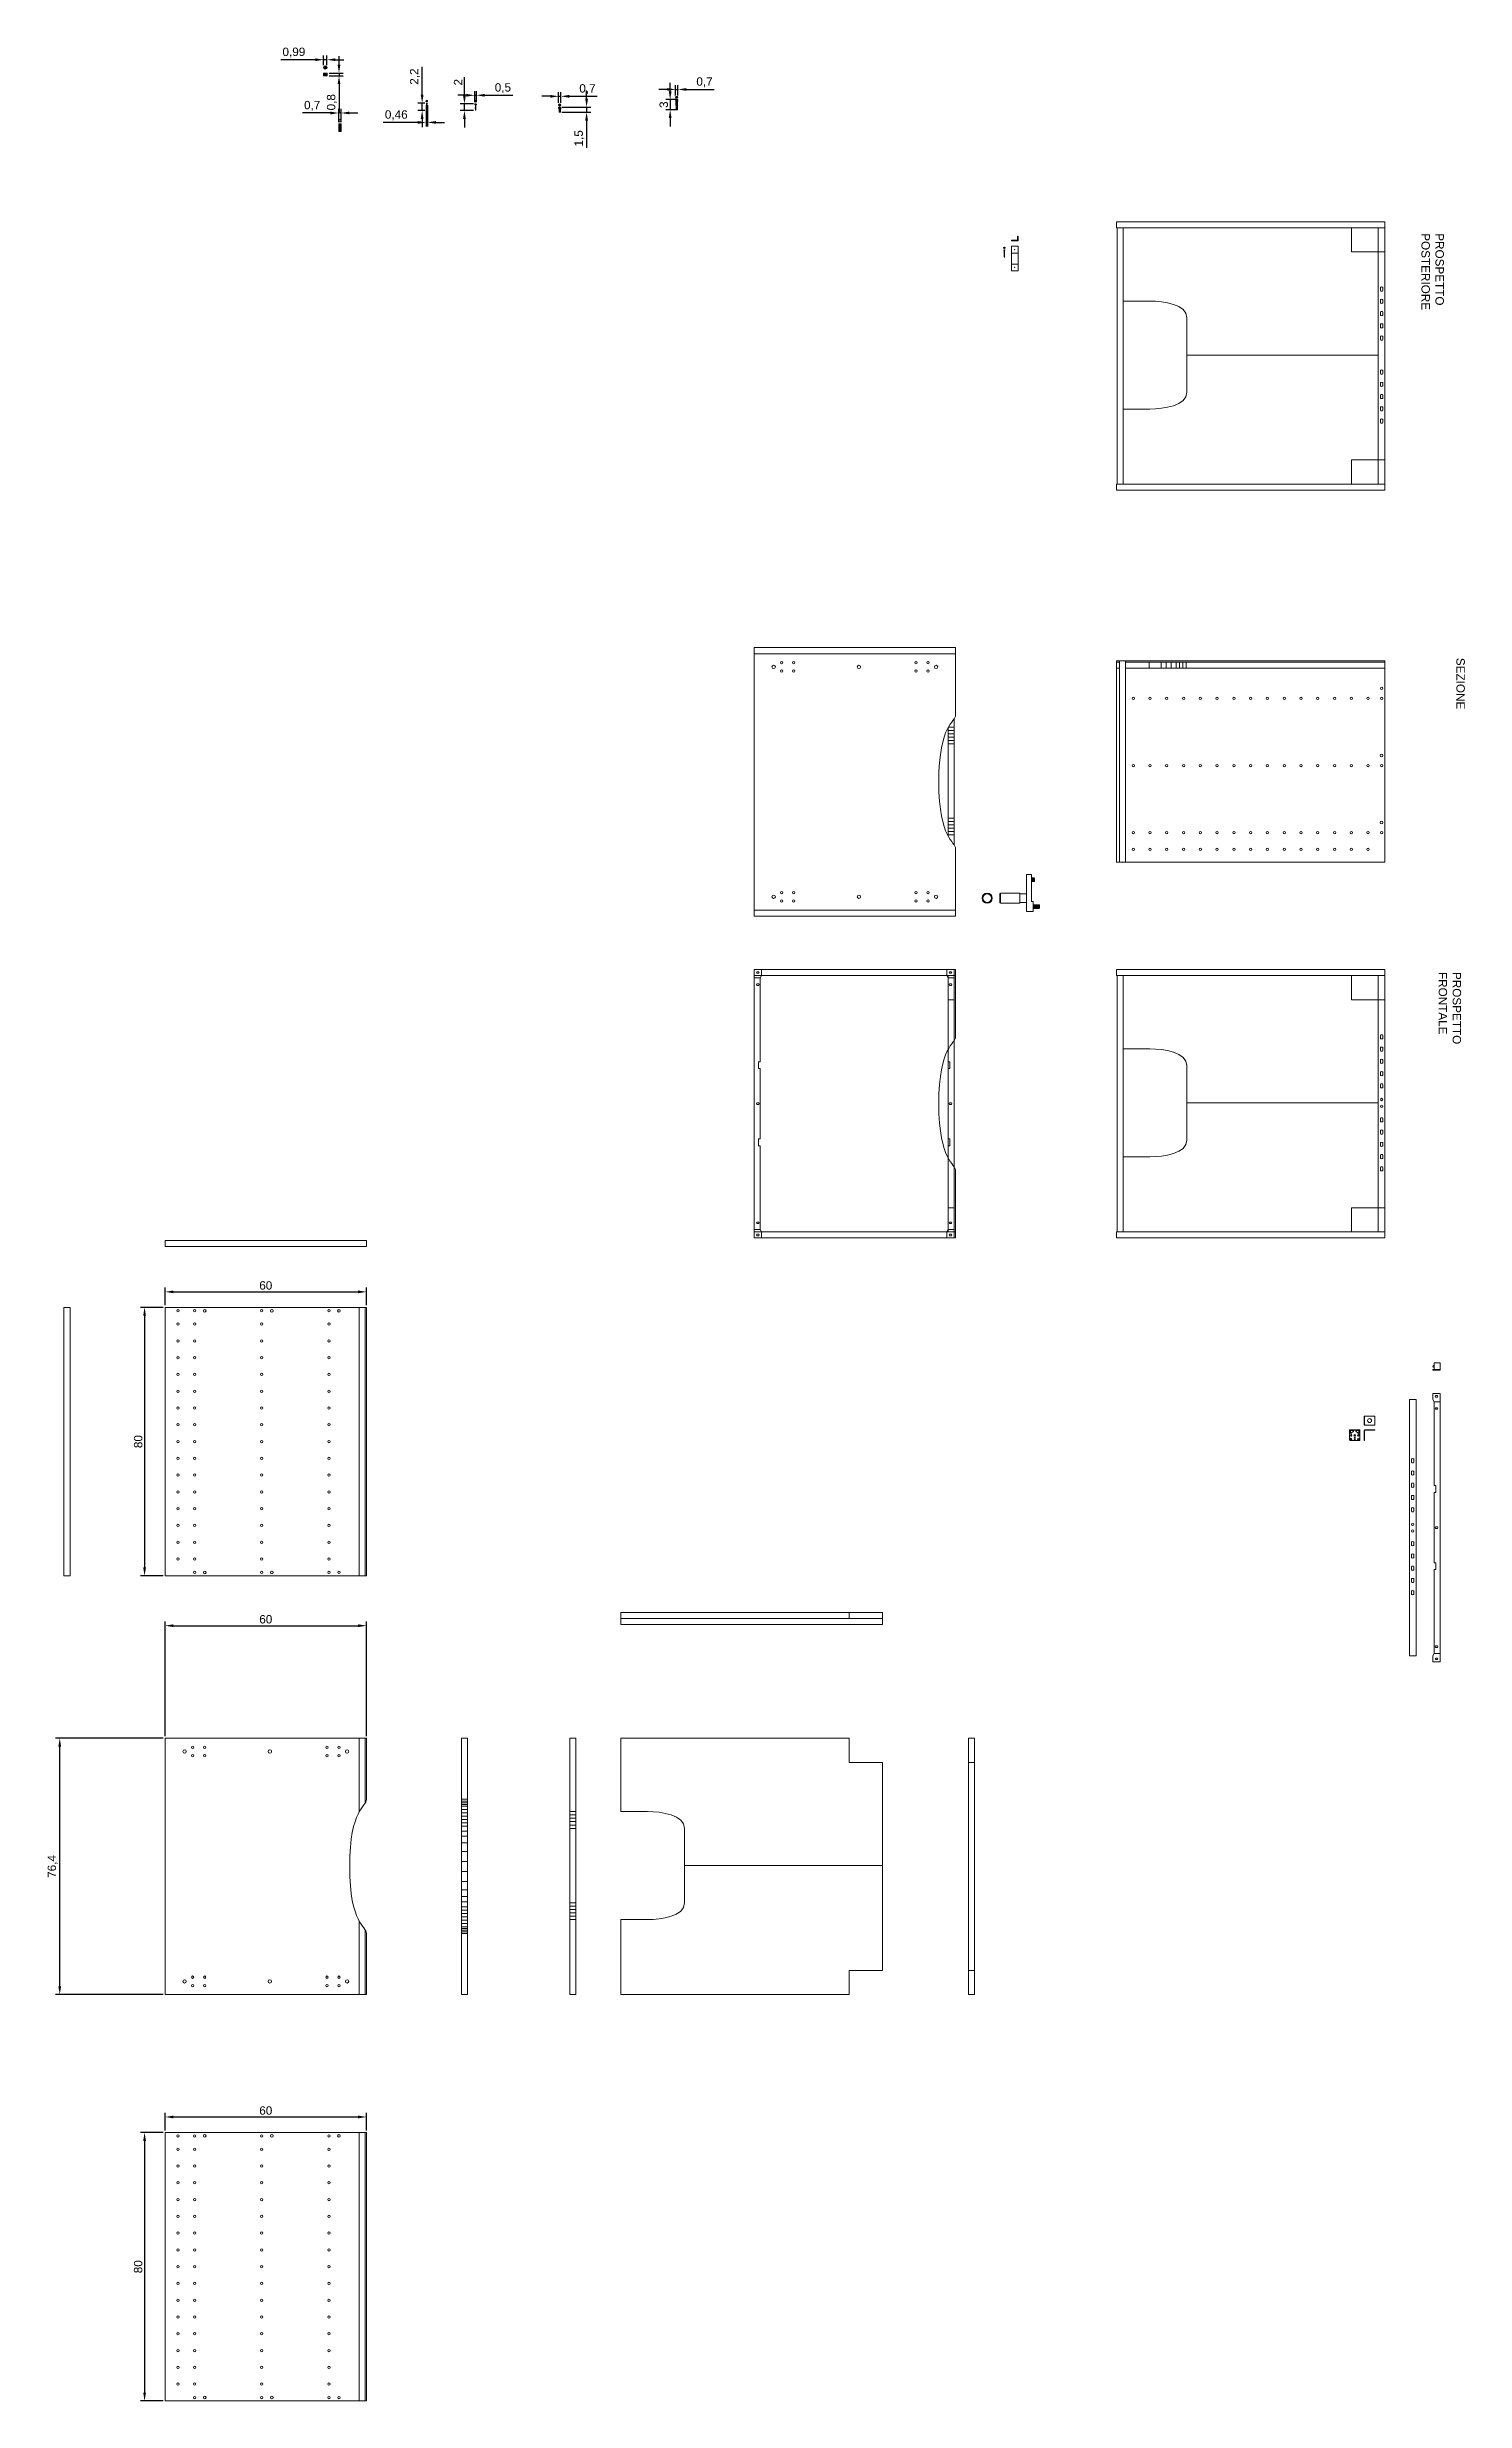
# Model space of a CAD drawing. Header units: millimetres. Extents: x 2366 to 5280, y 1749 to 5025.
# Drawn here: x 3028 to 3451, y 4324 to 5025 of the extents above.
import ezdxf

# ---------------------------------------------------------------- set-up
doc = ezdxf.new("R2010")
doc.units = ezdxf.units.MM
doc.layers.add('G-ANNO-DIM', color=3, linetype='Continuous', lineweight=18)
doc.layers.add('mobile forno', color=21, linetype='Continuous', lineweight=18)
doc.styles.get("Standard").update_dxf_attribs({"font": 'arial.ttf'})
doc.dimstyles.new('ISO-25', dxfattribs={"dimtxt": 2.5, "dimasz": 2.5, "dimexe": 1.25, "dimexo": 0.625, "dimtad": 1, "dimtxsty": 'Standard', "dimcen": 2.5, "dimadec": 0, "dimazin": 0, "dimtfac": 1, "dimtmove": 0, "dimatfit": 3, "dimfxl": 1, "dimarcsym": 0})

msp = doc.modelspace()

# ---------------------------------------------------------------- texts
at = {"layer": 'mobile forno', "char_height": 2.5, "attachment_point": 1, "rotation": 270}
for s, width, insert in [('PROSPETTO POSTERIORE', 3.61591, (3444.298, 4969.802)), ('SEZIONE', 8.22104, (3450.537, 4843.256)), ('PROSPETTO FRONTALE', 12.95701, (3449.424, 4749.634))]:
    msp.add_mtext_dynamic_manual_height_columns(s, width=width, gutter_width=12.5, heights=[0], dxfattribs=dict(at, insert=insert))

# ---------------------------------------------------------------- blocks, each defined once
blk = doc.blocks.new('*D58')
at = {"layer": 'Defpoints', "color": 0, "transparency": 16777216}
for p in [(3123.3, 4408.4), (3063.3, 4403.77), (3123.3, 4403.77)]:
    blk.add_point(p, dxfattribs=at)
at = {"layer": 'G-ANNO-DIM', "color": 0, "lineweight": -2, "transparency": 16777216}
for p, q in [((3063.3, 4404.4), (3063.3, 4409.65)), ((3065.8, 4408.4), (3120.8, 4408.4)), ((3123.3, 4404.4), (3123.3, 4409.65))]:
    blk.add_line(p, q, dxfattribs=at)
at = {"layer": 'G-ANNO-DIM', "color": 0, "transparency": 16777216}
for points in [[(3065.8, 4408.82), (3065.8, 4407.98), (3063.3, 4408.4)], [(3120.8, 4408.82), (3120.8, 4407.98), (3123.3, 4408.4)]]:
    blk.add_solid(points, dxfattribs=at)
at = {"layer": 'G-ANNO-DIM', "color": 0, "transparency": 16777216, "insert": (3093.3, 4410.3), "char_height": 2.5, "attachment_point": 5}
blk.add_mtext('60', dxfattribs=at)
blk = doc.blocks.new('*D59')
at = {"layer": 'Defpoints', "color": 0, "transparency": 16777216}
for p in [(3063.3, 4403.77), (3057.18, 4323.77), (3063.3, 4323.77)]:
    blk.add_point(p, dxfattribs=at)
at = {"layer": 'G-ANNO-DIM', "color": 0, "lineweight": -2, "transparency": 16777216}
for p, q in [((3062.68, 4403.77), (3055.93, 4403.77)), ((3057.18, 4401.27), (3057.18, 4326.27)), ((3062.68, 4323.77), (3055.93, 4323.77))]:
    blk.add_line(p, q, dxfattribs=at)
at = {"layer": 'G-ANNO-DIM', "color": 0, "transparency": 16777216}
for points in [[(3056.77, 4401.27), (3057.6, 4401.27), (3057.18, 4403.77)], [(3056.77, 4326.27), (3057.6, 4326.27), (3057.18, 4323.77)]]:
    blk.add_solid(points, dxfattribs=at)
at = {"layer": 'G-ANNO-DIM', "color": 0, "transparency": 16777216, "insert": (3055.28, 4363.77), "char_height": 2.5, "attachment_point": 5, "rotation": 90}
blk.add_mtext('80', dxfattribs=at)
blk = doc.blocks.new('*D60')
at = {"layer": 'Defpoints', "color": 0, "transparency": 16777216}
for p in [(3031.91, 4521.26), (3063.3, 4521.26), (3063.3, 4444.86)]:
    blk.add_point(p, dxfattribs=at)
at = {"layer": 'G-ANNO-DIM', "color": 0, "lineweight": -2, "transparency": 16777216}
for p, q in [((3062.68, 4521.26), (3030.66, 4521.26)), ((3031.91, 4447.36), (3031.91, 4518.76)), ((3062.68, 4444.86), (3030.66, 4444.86))]:
    blk.add_line(p, q, dxfattribs=at)
at = {"layer": 'G-ANNO-DIM', "color": 0, "transparency": 16777216}
for points in [[(3031.49, 4518.76), (3032.32, 4518.76), (3031.91, 4521.26)], [(3031.49, 4447.36), (3032.32, 4447.36), (3031.91, 4444.86)]]:
    blk.add_solid(points, dxfattribs=at)
at = {"layer": 'G-ANNO-DIM', "color": 0, "transparency": 16777216, "insert": (3029.78, 4483.06), "char_height": 2.5, "attachment_point": 5, "rotation": 90}
blk.add_mtext('76,4', dxfattribs=at)
blk = doc.blocks.new('*D61')
at = {"layer": 'Defpoints', "color": 0, "transparency": 16777216}
for p in [(3123.3, 4554.82), (3063.3, 4521.26), (3123.3, 4521.26)]:
    blk.add_point(p, dxfattribs=at)
at = {"layer": 'G-ANNO-DIM', "color": 0, "lineweight": -2, "transparency": 16777216}
for p, q in [((3063.3, 4521.89), (3063.3, 4556.07)), ((3065.8, 4554.82), (3120.8, 4554.82)), ((3123.3, 4521.89), (3123.3, 4556.07))]:
    blk.add_line(p, q, dxfattribs=at)
at = {"layer": 'G-ANNO-DIM', "color": 0, "transparency": 16777216}
for points in [[(3065.8, 4555.23), (3065.8, 4554.4), (3063.3, 4554.82)], [(3120.8, 4555.23), (3120.8, 4554.4), (3123.3, 4554.82)]]:
    blk.add_solid(points, dxfattribs=at)
at = {"layer": 'G-ANNO-DIM', "color": 0, "transparency": 16777216, "insert": (3093.3, 4556.72), "char_height": 2.5, "attachment_point": 5}
blk.add_mtext('60', dxfattribs=at)
blk = doc.blocks.new('*D62')
at = {"layer": 'Defpoints', "color": 0, "transparency": 16777216}
for p in [(3216.11, 5009.63), (3213.78, 5006.63), (3216.11, 5006.63)]:
    blk.add_point(p, dxfattribs=at)
at = {"layer": 'G-ANNO-DIM', "color": 0, "lineweight": -2, "transparency": 16777216}
for p, q in [((3215.48, 5009.63), (3212.53, 5009.63)), ((3213.78, 5012.13), (3213.78, 5014.63)), ((3213.78, 5009.63), (3213.78, 5006.63)), ((3215.48, 5006.63), (3212.53, 5006.63)), ((3213.78, 5004.13), (3213.78, 5001.63))]:
    blk.add_line(p, q, dxfattribs=at)
at = {"layer": 'G-ANNO-DIM', "color": 0, "transparency": 16777216}
for points in [[(3213.36, 5012.13), (3214.2, 5012.13), (3213.78, 5009.63)], [(3213.36, 5004.13), (3214.2, 5004.13), (3213.78, 5006.63)]]:
    blk.add_solid(points, dxfattribs=at)
at = {"layer": 'G-ANNO-DIM', "color": 0, "transparency": 16777216, "insert": (3211.88, 5008.13), "char_height": 2.5, "attachment_point": 5, "rotation": 90}
blk.add_mtext('3', dxfattribs=at)
blk = doc.blocks.new('*D63')
at = {"layer": 'Defpoints', "color": 0, "transparency": 16777216}
for p in [(3215.41, 5010.27), (3216.11, 5012.66), (3216.11, 5010.27)]:
    blk.add_point(p, dxfattribs=at)
at = {"layer": 'G-ANNO-DIM', "color": 0, "lineweight": -2, "transparency": 16777216}
for p, q in [((3212.91, 5012.66), (3210.41, 5012.66)), ((3215.41, 5010.9), (3215.41, 5013.91)), ((3215.41, 5012.66), (3216.11, 5012.66)), ((3216.11, 5010.9), (3216.11, 5013.91)), ((3218.61, 5012.66), (3226.91, 5012.66))]:
    blk.add_line(p, q, dxfattribs=at)
at = {"layer": 'G-ANNO-DIM', "color": 0, "transparency": 16777216}
for points in [[(3212.91, 5013.08), (3212.91, 5012.25), (3215.41, 5012.66)], [(3218.61, 5013.08), (3218.61, 5012.25), (3216.11, 5012.66)]]:
    blk.add_solid(points, dxfattribs=at)
at = {"layer": 'G-ANNO-DIM', "color": 0, "transparency": 16777216, "insert": (3224.01, 5014.79), "char_height": 2.5, "attachment_point": 5}
blk.add_mtext('0,7', dxfattribs=at)
blk = doc.blocks.new('*D65')
at = {"layer": 'Defpoints', "color": 0, "transparency": 16777216}
for p in [(3123.3, 4654.31), (3063.3, 4649.68), (3123.3, 4649.68)]:
    blk.add_point(p, dxfattribs=at)
at = {"layer": 'G-ANNO-DIM', "color": 0, "lineweight": -2, "transparency": 16777216}
for p, q in [((3063.3, 4650.31), (3063.3, 4655.56)), ((3065.8, 4654.31), (3120.8, 4654.31)), ((3123.3, 4650.31), (3123.3, 4655.56))]:
    blk.add_line(p, q, dxfattribs=at)
at = {"layer": 'G-ANNO-DIM', "color": 0, "transparency": 16777216}
for points in [[(3065.8, 4654.72), (3065.8, 4653.89), (3063.3, 4654.31)], [(3120.8, 4654.72), (3120.8, 4653.89), (3123.3, 4654.31)]]:
    blk.add_solid(points, dxfattribs=at)
at = {"layer": 'G-ANNO-DIM', "color": 0, "transparency": 16777216, "insert": (3093.3, 4656.21), "char_height": 2.5, "attachment_point": 5}
blk.add_mtext('60', dxfattribs=at)
blk = doc.blocks.new('*D66')
at = {"layer": 'Defpoints', "color": 0, "transparency": 16777216}
for p in [(3063.3, 4649.68), (3057.18, 4569.68), (3063.3, 4569.68)]:
    blk.add_point(p, dxfattribs=at)
at = {"layer": 'G-ANNO-DIM', "color": 0, "lineweight": -2, "transparency": 16777216}
for p, q in [((3062.68, 4649.68), (3055.93, 4649.68)), ((3057.18, 4647.18), (3057.18, 4572.18)), ((3062.68, 4569.68), (3055.93, 4569.68))]:
    blk.add_line(p, q, dxfattribs=at)
at = {"layer": 'G-ANNO-DIM', "color": 0, "transparency": 16777216}
for points in [[(3056.77, 4647.18), (3057.6, 4647.18), (3057.18, 4649.68)], [(3056.77, 4572.18), (3057.6, 4572.18), (3057.18, 4569.68)]]:
    blk.add_solid(points, dxfattribs=at)
at = {"layer": 'G-ANNO-DIM', "color": 0, "transparency": 16777216, "insert": (3055.28, 4609.68), "char_height": 2.5, "attachment_point": 5, "rotation": 90}
blk.add_mtext('80', dxfattribs=at)
blk = doc.blocks.new('*D67')
at = {"layer": 'Defpoints', "color": 0, "transparency": 16777216}
for p in [(3115.02, 5005.64), (3115.02, 5002.29), (3115.72, 5002.29)]:
    blk.add_point(p, dxfattribs=at)
at = {"layer": 'G-ANNO-DIM', "color": 0, "lineweight": -2, "transparency": 16777216}
for p, q in [((3112.52, 5005.64), (3104.22, 5005.64)), ((3115.02, 5002.92), (3115.02, 5006.89)), ((3115.72, 5005.64), (3115.02, 5005.64)), ((3115.72, 5002.92), (3115.72, 5006.89)), ((3118.22, 5005.64), (3120.72, 5005.64))]:
    blk.add_line(p, q, dxfattribs=at)
at = {"layer": 'G-ANNO-DIM', "color": 0, "transparency": 16777216}
for points in [[(3112.52, 5006.06), (3112.52, 5005.23), (3115.02, 5005.64)], [(3118.22, 5006.06), (3118.22, 5005.23), (3115.72, 5005.64)]]:
    blk.add_solid(points, dxfattribs=at)
at = {"layer": 'G-ANNO-DIM', "color": 0, "transparency": 16777216, "insert": (3107.12, 5007.77), "char_height": 2.5, "attachment_point": 5}
blk.add_mtext('0,7', dxfattribs=at)
blk = doc.blocks.new('*D68')
at = {"layer": 'Defpoints', "color": 0, "transparency": 16777216}
for p in [(3111.54, 5017.55), (3111.54, 5016.75), (3115.12, 5016.75)]:
    blk.add_point(p, dxfattribs=at)
at = {"layer": 'G-ANNO-DIM', "color": 0, "lineweight": -2, "transparency": 16777216}
for p, q in [((3112.16, 5017.55), (3116.37, 5017.55)), ((3112.16, 5016.75), (3116.37, 5016.75)), ((3115.12, 5020.05), (3115.12, 5022.55)), ((3115.12, 5017.55), (3115.12, 5016.75)), ((3115.12, 5014.25), (3115.12, 5005.94))]:
    blk.add_line(p, q, dxfattribs=at)
at = {"layer": 'G-ANNO-DIM', "color": 0, "transparency": 16777216}
for points in [[(3114.7, 5020.05), (3115.53, 5020.05), (3115.12, 5017.55)], [(3114.7, 5014.25), (3115.53, 5014.25), (3115.12, 5016.75)]]:
    blk.add_solid(points, dxfattribs=at)
at = {"layer": 'G-ANNO-DIM', "color": 0, "transparency": 16777216, "insert": (3112.99, 5008.84), "char_height": 2.5, "attachment_point": 5, "rotation": 90}
blk.add_mtext('0,8', dxfattribs=at)
blk = doc.blocks.new('*D69')
at = {"layer": 'Defpoints', "color": 0, "transparency": 16777216}
for p in [(3110.54, 5021.52), (3110.54, 5019.28), (3111.53, 5019.28)]:
    blk.add_point(p, dxfattribs=at)
at = {"layer": 'G-ANNO-DIM', "color": 0, "lineweight": -2, "transparency": 16777216}
for p, q in [((3108.04, 5021.52), (3097.8, 5021.52)), ((3110.54, 5019.91), (3110.54, 5022.77)), ((3111.53, 5021.52), (3110.54, 5021.52)), ((3111.53, 5019.91), (3111.53, 5022.77)), ((3114.03, 5021.52), (3116.53, 5021.52))]:
    blk.add_line(p, q, dxfattribs=at)
at = {"layer": 'G-ANNO-DIM', "color": 0, "transparency": 16777216}
for points in [[(3108.04, 5021.93), (3108.04, 5021.1), (3110.54, 5021.52)], [(3114.03, 5021.93), (3114.03, 5021.1), (3111.53, 5021.52)]]:
    blk.add_solid(points, dxfattribs=at)
at = {"layer": 'G-ANNO-DIM', "color": 0, "transparency": 16777216, "insert": (3101.67, 5023.64), "char_height": 2.5, "attachment_point": 5}
blk.add_mtext('0,99', dxfattribs=at)
blk = doc.blocks.new('*D70')
at = {"layer": 'Defpoints', "color": 0, "transparency": 16777216}
for p in [(3152.48, 5008.36), (3155.79, 5008.36), (3155.79, 5006.36)]:
    blk.add_point(p, dxfattribs=at)
at = {"layer": 'G-ANNO-DIM', "color": 0, "lineweight": -2, "transparency": 16777216}
for p, q in [((3152.48, 5010.86), (3152.48, 5016.27)), ((3155.17, 5008.36), (3151.23, 5008.36)), ((3155.17, 5006.36), (3151.23, 5006.36)), ((3152.48, 5006.36), (3152.48, 5008.36)), ((3152.48, 5003.86), (3152.48, 5001.36))]:
    blk.add_line(p, q, dxfattribs=at)
at = {"layer": 'G-ANNO-DIM', "color": 0, "transparency": 16777216}
for points in [[(3152.06, 5010.86), (3152.9, 5010.86), (3152.48, 5008.36)], [(3152.06, 5003.86), (3152.9, 5003.86), (3152.48, 5006.36)]]:
    blk.add_solid(points, dxfattribs=at)
at = {"layer": 'G-ANNO-DIM', "color": 0, "transparency": 16777216, "insert": (3150.6, 5014.81), "char_height": 2.5, "attachment_point": 5, "rotation": 90}
blk.add_mtext('2', dxfattribs=at)
blk = doc.blocks.new('*D71')
at = {"layer": 'Defpoints', "color": 0, "transparency": 16777216}
for p in [(3156.04, 5010.92), (3155.54, 5008.21), (3156.04, 5008.21)]:
    blk.add_point(p, dxfattribs=at)
at = {"layer": 'G-ANNO-DIM', "color": 0, "lineweight": -2, "transparency": 16777216}
for p, q in [((3153.04, 5010.92), (3150.54, 5010.92)), ((3155.54, 5008.84), (3155.54, 5012.17)), ((3155.54, 5010.92), (3156.04, 5010.92)), ((3156.04, 5008.84), (3156.04, 5012.17)), ((3158.54, 5010.92), (3166.86, 5010.92))]:
    blk.add_line(p, q, dxfattribs=at)
at = {"layer": 'G-ANNO-DIM', "color": 0, "transparency": 16777216}
for points in [[(3153.04, 5011.33), (3153.04, 5010.5), (3155.54, 5010.92)], [(3158.54, 5011.33), (3158.54, 5010.5), (3156.04, 5010.92)]]:
    blk.add_solid(points, dxfattribs=at)
at = {"layer": 'G-ANNO-DIM', "color": 0, "transparency": 16777216, "insert": (3163.95, 5013.04), "char_height": 2.5, "attachment_point": 5}
blk.add_mtext('0,5', dxfattribs=at)
blk = doc.blocks.new('*D72')
at = {"layer": 'Defpoints', "color": 0, "transparency": 16777216}
for p in [(3139.88, 5008.57), (3141.28, 5008.57), (3141.28, 5006.37)]:
    blk.add_point(p, dxfattribs=at)
at = {"layer": 'G-ANNO-DIM', "color": 0, "lineweight": -2, "transparency": 16777216}
for p, q in [((3139.88, 5011.07), (3139.88, 5019.39)), ((3140.65, 5008.57), (3138.63, 5008.57)), ((3140.65, 5006.37), (3138.63, 5006.37)), ((3139.88, 5006.37), (3139.88, 5008.57)), ((3139.88, 5003.87), (3139.88, 5001.37))]:
    blk.add_line(p, q, dxfattribs=at)
at = {"layer": 'G-ANNO-DIM', "color": 0, "transparency": 16777216}
for points in [[(3139.46, 5011.07), (3140.29, 5011.07), (3139.88, 5008.57)], [(3139.46, 5003.87), (3140.29, 5003.87), (3139.88, 5006.37)]]:
    blk.add_solid(points, dxfattribs=at)
at = {"layer": 'G-ANNO-DIM', "color": 0, "transparency": 16777216, "insert": (3137.75, 5016.48), "char_height": 2.5, "attachment_point": 5, "rotation": 90}
blk.add_mtext('2,2', dxfattribs=at)
blk = doc.blocks.new('*D73')
at = {"layer": 'Defpoints', "color": 0, "transparency": 16777216}
for p in [(3141.05, 5008.57), (3141.05, 5002.83), (3141.51, 5008.57)]:
    blk.add_point(p, dxfattribs=at)
at = {"layer": 'G-ANNO-DIM', "color": 0, "lineweight": -2, "transparency": 16777216}
for p, q in [((3138.55, 5002.83), (3128.31, 5002.83)), ((3141.05, 5007.95), (3141.05, 5001.58)), ((3141.51, 5002.83), (3141.05, 5002.83)), ((3141.51, 5007.95), (3141.51, 5001.58)), ((3144.01, 5002.83), (3146.51, 5002.83))]:
    blk.add_line(p, q, dxfattribs=at)
at = {"layer": 'G-ANNO-DIM', "color": 0, "transparency": 16777216}
for points in [[(3138.55, 5003.25), (3138.55, 5002.41), (3141.05, 5002.83)], [(3144.01, 5003.25), (3144.01, 5002.41), (3141.51, 5002.83)]]:
    blk.add_solid(points, dxfattribs=at)
at = {"layer": 'G-ANNO-DIM', "color": 0, "transparency": 16777216, "insert": (3132.18, 5004.96), "char_height": 2.5, "attachment_point": 5}
blk.add_mtext('0,46', dxfattribs=at)
blk = doc.blocks.new('*D74')
at = {"layer": 'Defpoints', "color": 0, "transparency": 16777216}
for p in [(3181.24, 5010.61), (3180.54, 5008.05), (3181.24, 5008.05)]:
    blk.add_point(p, dxfattribs=at)
at = {"layer": 'G-ANNO-DIM', "color": 0, "lineweight": -2, "transparency": 16777216}
for p, q in [((3178.04, 5010.61), (3175.54, 5010.61)), ((3180.54, 5008.68), (3180.54, 5011.86)), ((3180.54, 5010.61), (3181.24, 5010.61)), ((3181.24, 5008.68), (3181.24, 5011.86)), ((3183.74, 5010.61), (3192.04, 5010.61))]:
    blk.add_line(p, q, dxfattribs=at)
at = {"layer": 'G-ANNO-DIM', "color": 0, "transparency": 16777216}
for points in [[(3178.04, 5011.03), (3178.04, 5010.19), (3180.54, 5010.61)], [(3183.74, 5011.03), (3183.74, 5010.19), (3181.24, 5010.61)]]:
    blk.add_solid(points, dxfattribs=at)
at = {"layer": 'G-ANNO-DIM', "color": 0, "transparency": 16777216, "insert": (3189.14, 5012.74), "char_height": 2.5, "attachment_point": 5}
blk.add_mtext('0,7', dxfattribs=at)
blk = doc.blocks.new('*D75')
at = {"layer": 'Defpoints', "color": 0, "transparency": 16777216}
for p in [(3180.89, 5007.38), (3180.89, 5005.88), (3188.88, 5005.88)]:
    blk.add_point(p, dxfattribs=at)
at = {"layer": 'G-ANNO-DIM', "color": 0, "lineweight": -2, "transparency": 16777216}
for p, q in [((3188.88, 5009.88), (3188.88, 5012.38)), ((3181.52, 5007.38), (3190.13, 5007.38)), ((3181.52, 5005.88), (3190.13, 5005.88)), ((3188.88, 5007.38), (3188.88, 5005.88)), ((3188.88, 5003.38), (3188.88, 4995.29))]:
    blk.add_line(p, q, dxfattribs=at)
at = {"layer": 'G-ANNO-DIM', "color": 0, "transparency": 16777216}
for points in [[(3188.46, 5009.88), (3189.3, 5009.88), (3188.88, 5007.38)], [(3188.46, 5003.38), (3189.3, 5003.38), (3188.88, 5005.88)]]:
    blk.add_solid(points, dxfattribs=at)
at = {"layer": 'G-ANNO-DIM', "color": 0, "transparency": 16777216, "insert": (3186.75, 4998.09), "char_height": 2.5, "attachment_point": 5, "rotation": 90}
blk.add_mtext('1,5', dxfattribs=at)
blk = doc.blocks.new('buchi vite')
at = {"layer": 'mobile forno'}
for p, q in [((3441.82, 4619.78), (3442.38, 4619.78)), ((3441.82, 4619.32), (3442.38, 4619.32))]:
    blk.add_line(p, q, dxfattribs=at)
for points in [[(3441.82, 4619.32), (3441.66, 4619.32), (3441.66, 4619.78), (3441.82, 4619.78)], [(3442.38, 4619.78), (3442.53, 4619.78), (3442.53, 4619.32), (3442.38, 4619.32)]]:
    blk.add_open_spline(points, degree=3, dxfattribs=at)
blk = doc.blocks.new('buchi viti2')
at = {"layer": 'mobile forno'}
for points in [[(3434.7, 4603.52), (3434.7, 4604.42)], [(3435.4, 4604.42), (3435.4, 4603.52)]]:
    blk.add_lwpolyline(points, dxfattribs=at)
for points in [[(3434.7, 4604.42), (3434.7, 4604.66), (3435.4, 4604.66), (3435.4, 4604.42)], [(3434.7, 4603.52), (3434.7, 4603.29), (3435.4, 4603.29), (3435.4, 4603.52)]]:
    blk.add_open_spline(points, degree=3, dxfattribs=at)

# ---------------------------------------------------------------- dimensions: what is measured, and where the dimension line sits
at = {"layer": 'G-ANNO-DIM'}
for base, p1, p2, picture, middle in [((3110.545, 5021.517), (3111.533, 5019.284), (3110.545, 5019.284), '*D69', (3101.67, 5023.644)), ((3216.105, 5012.663), (3215.407, 5010.272), (3216.105, 5010.272), '*D63', (3224.006, 5014.79)), ((3115.021, 5005.644), (3115.721, 5002.293), (3115.021, 5002.293), '*D67', (3107.121, 5007.771)), ((3156.042, 5010.915), (3155.542, 5008.212), (3156.042, 5008.212), '*D71', (3163.952, 5013.043)), ((3181.241, 5010.611), (3180.541, 5008.054), (3181.241, 5008.054), '*D74', (3189.142, 5012.738)), ((3141.049, 5002.829), (3141.508, 5008.573), (3141.049, 5008.573), '*D73', (3132.178, 5004.956))]:
    dim = msp.add_linear_dim(base=base, p1=p1, p2=p2, dimstyle='ISO-25', dxfattribs=at)
    dim.commit()
    dim.dimension.update_dxf_attribs({"geometry": picture, "text_midpoint": middle})
for base, p1, p2, angle, picture, middle in [((3115.117, 5016.747), (3111.539, 5017.547), (3111.539, 5016.747), 90, '*D68', (3112.99, 5008.844)), ((3139.878, 5008.573), (3141.278, 5006.373), (3141.278, 5008.573), 90, '*D72', (3137.751, 5016.482)), ((3152.48, 5008.362), (3155.792, 5006.362), (3155.792, 5008.362), 90, '*D70', (3150.6, 5014.815)), ((3188.881, 5005.88), (3180.891, 5007.38), (3180.891, 5005.88), 90, '*D75', (3186.754, 4998.087)), ((3213.78, 5006.629), (3216.106, 5009.629), (3216.106, 5006.629), 90, '*D62', (3211.878, 5008.129)), ((3123.3, 4654.308), (3063.3, 4649.681), (3123.3, 4649.681), 0, '*D65', (3093.3, 4656.209)), ((3057.182, 4569.681), (3063.3, 4649.681), (3063.3, 4569.681), 90, '*D66', (3055.28, 4609.681)), ((3123.3, 4554.815), (3063.3, 4521.264), (3123.3, 4521.264), 180, '*D61', (3093.3, 4556.717)), ((3031.906, 4521.264), (3063.3, 4444.864), (3063.3, 4521.264), 270, '*D60', (3029.778, 4483.064)), ((3123.3, 4408.4), (3063.3, 4403.773), (3123.3, 4403.773), 0, '*D58', (3093.3, 4410.301)), ((3057.182, 4323.773), (3063.3, 4403.773), (3063.3, 4323.773), 90, '*D59', (3055.28, 4363.773))]:
    dim = msp.add_linear_dim(base=base, p1=p1, p2=p2, angle=angle, dimstyle='ISO-25', dxfattribs=at)
    dim.commit()
    dim.dimension.update_dxf_attribs({"geometry": picture, "text_midpoint": middle})

# ---------------------------------------------------------------- linework, layer by layer
at = {"layer": 'mobile forno'}
for p, q in [((3111.539, 5017.17), (3110.539, 5017.17)), ((3110.539, 5016.838), (3111.308, 5016.838)), ((3110.545, 5019.284), (3110.964, 5019.284)), ((3110.545, 5019.134), (3110.964, 5019.134)), ((3110.964, 5019.703), (3110.964, 5019.284)), ((3110.964, 5019.134), (3110.964, 5018.714)), ((3110.994, 5017.456), (3110.994, 5017.17)), ((3111.084, 5017.17), (3111.084, 5017.456)), ((3111.114, 5019.703), (3111.114, 5019.284)), ((3111.114, 5019.284), (3111.533, 5019.284)), ((3111.114, 5019.134), (3111.533, 5019.134)), ((3111.114, 5019.134), (3111.114, 5018.714)), ((3141.103, 5009.23), (3141.253, 5009.23)), ((3141.103, 5009.18), (3141.253, 5009.18)), ((3141.253, 5009.38), (3141.253, 5009.23)), ((3141.253, 5009.18), (3141.253, 5009.03)), ((3141.303, 5009.38), (3141.303, 5009.23)), ((3141.303, 5009.23), (3141.453, 5009.23)), ((3141.303, 5009.18), (3141.453, 5009.18)), ((3141.303, 5009.18), (3141.303, 5009.03)), ((3155.617, 5009.162), (3155.767, 5009.162)), ((3155.617, 5009.112), (3155.767, 5009.112)), ((3155.767, 5009.312), (3155.767, 5009.162)), ((3155.767, 5009.112), (3155.767, 5008.962)), ((3155.817, 5009.312), (3155.817, 5009.162)), ((3155.817, 5009.162), (3155.967, 5009.162)), ((3155.817, 5009.112), (3155.967, 5009.112)), ((3155.817, 5009.112), (3155.817, 5008.962)), ((3215.406, 5009.629), (3216.106, 5009.629)), ((3215.406, 5009.429), (3215.406, 5009.629)), ((3215.756, 5009.429), (3215.406, 5009.429)), ((3215.407, 5010.322), (3215.731, 5010.322)), ((3215.407, 5010.272), (3215.731, 5010.272)), ((3215.513, 5008.029), (3215.513, 5009.079)), ((3215.556, 5009.279), (3215.556, 5009.429)), ((3215.613, 5009.079), (3215.613, 5008.029)), ((3215.643, 5009.079), (3215.643, 5008.029)), ((3215.731, 5010.646), (3215.731, 5010.322)), ((3215.731, 5010.272), (3215.731, 5009.948)), ((3215.756, 5009.429), (3216.106, 5009.429)), ((3215.781, 5010.646), (3215.781, 5010.322)), ((3215.781, 5010.322), (3216.105, 5010.322)), ((3215.781, 5010.272), (3215.781, 5009.948)), ((3215.781, 5010.272), (3216.105, 5010.272)), ((3215.869, 5009.079), (3215.869, 5008.029)), ((3215.899, 5009.279), (3215.899, 5009.429)), ((3215.899, 5009.079), (3215.899, 5008.029)), ((3215.999, 5008.029), (3215.999, 5009.079)), ((3216.106, 5009.429), (3216.106, 5009.629)), ((3115.021, 5002.293), (3115.721, 5002.293)), ((3115.021, 5002.293), (3115.021, 5000.193)), ((3115.121, 5002.393), (3115.104, 5002.393)), ((3115.62, 5002.393), (3115.121, 5002.393)), ((3115.121, 5002.293), (3115.121, 5000.193)), ((3115.221, 5000.193), (3115.221, 5002.293)), ((3115.321, 5002.293), (3115.321, 5000.193)), ((3115.421, 5000.193), (3115.421, 5002.293)), ((3115.521, 5002.293), (3115.521, 5000.193)), ((3115.621, 5000.193), (3115.621, 5002.293)), ((3115.721, 5002.293), (3115.721, 5000.193)), ((3141.228, 5008.362), (3141.049, 5008.573)), ((3141.049, 5008.573), (3141.508, 5008.573)), ((3141.35, 5008.238), (3141.207, 5008.207)), ((3141.35, 5008.218), (3141.207, 5008.187)), ((3141.35, 5008.08), (3141.207, 5008.049)), ((3141.35, 5008.06), (3141.207, 5008.029)), ((3141.35, 5007.922), (3141.207, 5007.891)), ((3141.35, 5007.902), (3141.207, 5007.871)), ((3141.35, 5007.763), (3141.207, 5007.733)), ((3141.35, 5007.743), (3141.207, 5007.713)), ((3141.35, 5007.605), (3141.207, 5007.575)), ((3141.35, 5007.585), (3141.207, 5007.555)), ((3141.35, 5007.447), (3141.207, 5007.417)), ((3141.35, 5007.427), (3141.207, 5007.397)), ((3141.35, 5007.289), (3141.207, 5007.258)), ((3141.35, 5007.269), (3141.207, 5007.238)), ((3141.35, 5007.131), (3141.207, 5007.1)), ((3141.35, 5007.111), (3141.207, 5007.08)), ((3141.35, 5006.973), (3141.207, 5006.942)), ((3141.35, 5006.953), (3141.207, 5006.922)), ((3141.35, 5006.815), (3141.207, 5006.784)), ((3141.35, 5006.795), (3141.207, 5006.764)), ((3141.35, 5006.656), (3141.207, 5006.626)), ((3141.35, 5006.636), (3141.207, 5006.606)), ((3141.228, 5008.362), (3141.328, 5008.362)), ((3141.228, 5006.523), (3141.244, 5006.476)), ((3141.332, 5006.494), (3141.232, 5006.473)), ((3141.332, 5006.474), (3141.232, 5006.453)), ((3141.25, 5006.457), (3141.278, 5006.373)), ((3141.311, 5006.47), (3141.278, 5006.373)), ((3141.328, 5006.523), (3141.318, 5006.491)), ((3141.508, 5008.573), (3141.328, 5008.362)), ((3155.542, 5008.212), (3155.542, 5008.112)), ((3155.592, 5008.062), (3155.992, 5008.062)), ((3155.832, 5008.062), (3155.721, 5008.038)), ((3155.863, 5008.049), (3155.721, 5008.018)), ((3155.863, 5007.911), (3155.721, 5007.88)), ((3155.863, 5007.891), (3155.721, 5007.86)), ((3155.863, 5007.752), (3155.721, 5007.722)), ((3155.863, 5007.732), (3155.721, 5007.702)), ((3155.863, 5007.594), (3155.721, 5007.564)), ((3155.863, 5007.574), (3155.721, 5007.544)), ((3155.863, 5007.436), (3155.721, 5007.406)), ((3155.863, 5007.416), (3155.721, 5007.386)), ((3155.863, 5007.278), (3155.721, 5007.247)), ((3155.863, 5007.258), (3155.721, 5007.227)), ((3155.863, 5007.12), (3155.721, 5007.089)), ((3155.863, 5007.1), (3155.721, 5007.069)), ((3155.863, 5006.962), (3155.721, 5006.931)), ((3155.863, 5006.942), (3155.721, 5006.911)), ((3155.863, 5006.804), (3155.721, 5006.773)), ((3155.863, 5006.784), (3155.721, 5006.753)), ((3155.863, 5006.645), (3155.721, 5006.615)), ((3155.863, 5006.625), (3155.721, 5006.595)), ((3155.792, 5008.062), (3155.742, 5008.062)), ((3155.742, 5006.512), (3155.758, 5006.465)), ((3155.846, 5006.484), (3155.745, 5006.462)), ((3155.846, 5006.464), (3155.745, 5006.442)), ((3155.764, 5006.446), (3155.792, 5006.362)), ((3155.824, 5006.459), (3155.792, 5006.362)), ((3155.842, 5006.512), (3155.832, 5006.481)), ((3156.042, 5008.212), (3156.042, 5008.112)), ((3180.541, 5007.107), (3180.541, 5007.189)), ((3180.541, 5007.189), (3181.241, 5007.189)), ((3180.541, 5007.104), (3181.241, 5007.104)), ((3180.648, 5006.78), (3181.134, 5006.78)), ((3180.967, 5006.78), (3180.668, 5006.716)), ((3181.06, 5006.78), (3180.668, 5006.696)), ((3181.114, 5006.661), (3180.668, 5006.565)), ((3181.114, 5006.641), (3180.668, 5006.545)), ((3181.114, 5006.511), (3180.668, 5006.415)), ((3181.114, 5006.491), (3180.668, 5006.395)), ((3181.114, 5006.36), (3180.668, 5006.264)), ((3181.114, 5006.34), (3180.668, 5006.244)), ((3181.114, 5006.21), (3180.668, 5006.114)), ((3181.114, 5006.19), (3180.668, 5006.094)), ((3181.114, 5006.059), (3180.668, 5005.963)), ((3181.114, 5006.039), (3180.668, 5005.943)), ((3180.698, 5006.78), (3180.698, 5005.9)), ((3180.698, 5006.702), (3180.698, 5006.572)), ((3180.698, 5006.552), (3180.698, 5006.421)), ((3180.698, 5006.401), (3180.698, 5006.271)), ((3180.698, 5006.251), (3180.698, 5006.12)), ((3180.698, 5006.1), (3180.698, 5005.97)), ((3180.716, 5008.079), (3180.866, 5008.079)), ((3180.716, 5008.029), (3180.866, 5008.029)), ((3180.718, 5005.88), (3181.064, 5005.88)), ((3180.866, 5008.229), (3180.866, 5008.079)), ((3180.866, 5008.029), (3180.866, 5007.879)), ((3180.916, 5008.229), (3180.916, 5008.079)), ((3180.916, 5008.079), (3181.066, 5008.079)), ((3180.916, 5008.029), (3181.066, 5008.029)), ((3180.916, 5008.029), (3180.916, 5007.879)), ((3181.084, 5006.78), (3181.084, 5005.9)), ((3181.241, 5007.189), (3181.241, 5007.107)), ((3215.975, 5007.451), (3215.525, 5007.354)), ((3215.975, 5007.431), (3215.525, 5007.334)), ((3215.974, 5007.151), (3215.525, 5007.054)), ((3215.974, 5007.13), (3215.525, 5007.034)), ((3215.974, 5007.001), (3215.525, 5006.904)), ((3215.974, 5006.98), (3215.525, 5006.884)), ((3215.975, 5007.601), (3215.526, 5007.505)), ((3215.975, 5007.581), (3215.526, 5007.485)), ((3215.975, 5007.301), (3215.526, 5007.205)), ((3215.975, 5007.281), (3215.526, 5007.185)), ((3215.975, 5006.85), (3215.526, 5006.754)), ((3215.975, 5006.83), (3215.526, 5006.734)), ((3215.556, 5007.829), (3215.556, 5007.511)), ((3215.556, 5007.491), (3215.556, 5007.361)), ((3215.556, 5007.341), (3215.556, 5007.211)), ((3215.556, 5007.191), (3215.556, 5007.061)), ((3215.556, 5007.041), (3215.556, 5006.911)), ((3215.556, 5006.891), (3215.556, 5006.761)), ((3215.556, 5006.741), (3215.556, 5006.691)), ((3215.754, 5006.629), (3215.654, 5006.629)), ((3215.856, 5006.629), (3215.756, 5006.629)), ((3215.954, 5006.976), (3215.953, 5006.846)), ((3215.953, 5006.826), (3215.953, 5006.691)), ((3215.955, 5007.276), (3215.954, 5007.146)), ((3215.954, 5007.126), (3215.954, 5006.996)), ((3215.956, 5007.577), (3215.955, 5007.447)), ((3215.955, 5007.427), (3215.955, 5007.296)), ((3215.956, 5007.828), (3215.956, 5007.597)), ((3115.021, 5000.193), (3115.721, 5000.193)), ((3115.62, 5000.093), (3115.121, 5000.093)), ((3426.745, 4973.234), (3346.745, 4973.234)), ((3346.745, 4973.234), (3346.745, 4971.434)), ((3346.745, 4971.434), (3426.745, 4971.434)), ((3346.945, 4895.034), (3346.945, 4971.434)), ((3348.745, 4971.434), (3348.745, 4895.034)), ((3348.745, 4971.434), (3348.745, 4949.581)), ((3416.745, 4964.234), (3416.745, 4971.434)), ((3426.745, 4893.234), (3426.745, 4973.234)), ((3313.131, 4964.791), (3313.589, 4964.791)), ((3313.31, 4962.741), (3313.36, 4962.591)), ((3313.41, 4962.741), (3313.36, 4962.591)), ((3315.45, 4958.629), (3315.45, 4965.913)), ((3315.45, 4965.913), (3317.45, 4965.913)), ((3317.45, 4963.913), (3315.45, 4963.913)), ((3317.45, 4960.629), (3315.45, 4960.629)), ((3317.45, 4965.913), (3317.45, 4958.629)), ((3426.745, 4964.234), (3416.745, 4964.234)), ((3317.45, 4958.629), (3315.45, 4958.629)), ((3348.745, 4949.581), (3356.745, 4949.581)), ((3367.745, 4944.581), (3367.745, 4922.41)), ((3356.745, 4917.41), (3348.745, 4917.41)), ((3348.745, 4917.41), (3348.745, 4895.034)), ((3346.745, 4895.034), (3346.745, 4893.234)), ((3346.745, 4893.234), (3346.745, 4895.034)), ((3346.745, 4895.034), (3426.745, 4895.034)), ((3346.745, 4895.034), (3346.945, 4895.034)), ((3346.745, 4893.234), (3426.745, 4893.234)), ((3238.819, 4846.294), (3298.819, 4846.294)), ((3238.819, 4844.494), (3298.819, 4844.494)), ((3298.819, 4844.494), (3298.819, 4826.294)), ((3347.616, 4841.969), (3346.745, 4841.969)), ((3349.416, 4842.369), (3349.416, 4782.369)), ((3426.745, 4841.969), (3349.416, 4841.969)), ((3426.745, 4842.369), (3426.745, 4841.969)), ((3346.745, 4840.169), (3347.616, 4840.169)), ((3349.416, 4840.169), (3426.745, 4840.169)), ((3367.545, 4840.169), (3356.545, 4840.169)), ((3296.619, 4790.094), (3296.619, 4822.494)), ((3298.419, 4787.435), (3298.419, 4825.153)), ((3298.819, 4786.294), (3298.819, 4768.094)), ((3321.471, 4770.641), (3321.471, 4778.641)), ((3322.176, 4777.692), (3321.471, 4777.692)), ((3322.176, 4777.535), (3321.471, 4777.535)), ((3321.471, 4777.377), (3322.176, 4777.377)), ((3322.176, 4777.692), (3322.176, 4776.589)), ((3322.334, 4776.75), (3322.334, 4777.535)), ((3322.334, 4777.535), (3322.334, 4777.535)), ((3311.971, 4772.941), (3311.971, 4770.341)), ((3312.171, 4773.141), (3312.171, 4770.141)), ((3317.971, 4773.141), (3312.171, 4773.141)), ((3317.971, 4773.141), (3317.971, 4770.341)), ((3319.971, 4772.941), (3319.971, 4770.341)), ((3322.176, 4777.22), (3321.471, 4777.22)), ((3321.471, 4777.062), (3322.176, 4777.062)), ((3322.176, 4776.904), (3321.471, 4776.904)), ((3321.471, 4776.747), (3322.176, 4776.747)), ((3322.176, 4776.589), (3321.471, 4776.589)), ((3321.971, 4770.641), (3321.471, 4770.641)), ((3321.971, 4767.641), (3321.971, 4770.641)), ((3238.819, 4768.094), (3298.819, 4768.094)), ((3238.819, 4768.094), (3298.819, 4768.094)), ((3323.626, 4769.692), (3321.971, 4769.692)), ((3323.626, 4769.535), (3321.971, 4769.535)), ((3321.971, 4769.377), (3323.626, 4769.377)), ((3323.626, 4769.22), (3321.971, 4769.22)), ((3321.971, 4769.062), (3323.626, 4769.062)), ((3323.626, 4768.904), (3321.971, 4768.904)), ((3321.971, 4768.747), (3323.626, 4768.747)), ((3323.626, 4768.589), (3321.971, 4768.589)), ((3323.626, 4769.692), (3323.626, 4768.589)), ((3323.784, 4768.749), (3323.784, 4769.535)), ((3323.784, 4769.535), (3323.784, 4769.535)), ((3298.819, 4750.372), (3238.819, 4750.372)), ((3238.819, 4750.372), (3241.019, 4750.372)), ((3238.819, 4750.372), (3238.819, 4710.372)), ((3241.019, 4750.372), (3241.019, 4748.572)), ((3298.419, 4750.372), (3296.219, 4750.372)), ((3296.219, 4750.372), (3296.219, 4748.572)), ((3298.419, 4750.372), (3298.419, 4710.372)), ((3298.819, 4748.572), (3298.819, 4750.372)), ((3346.745, 4750.372), (3346.745, 4748.572)), ((3426.745, 4750.372), (3346.745, 4750.372)), ((3426.745, 4670.372), (3426.745, 4750.372)), ((3238.819, 4748.572), (3298.819, 4748.572)), ((3238.819, 4672.172), (3238.819, 4748.372)), ((3240.619, 4747.872), (3241.019, 4748.572)), ((3296.619, 4747.872), (3296.219, 4748.572)), ((3296.619, 4726.572), (3296.619, 4748.572)), ((3298.419, 4729.231), (3298.419, 4748.572)), ((3298.419, 4748.572), (3298.419, 4672.172)), ((3298.819, 4748.572), (3298.819, 4730.372)), ((3346.745, 4748.572), (3426.745, 4748.572)), ((3346.945, 4672.172), (3346.945, 4748.572)), ((3348.745, 4748.572), (3348.745, 4672.172)), ((3348.745, 4748.572), (3348.745, 4726.719)), ((3416.745, 4741.372), (3416.745, 4748.572)), ((3296.619, 4741.372), (3298.419, 4741.372)), ((3426.745, 4741.372), (3416.745, 4741.372)), ((3348.745, 4726.719), (3356.745, 4726.719)), ((3367.745, 4721.719), (3367.745, 4699.548)), ((3240.619, 4720.872), (3240.119, 4720.872)), ((3240.619, 4720.872), (3240.619, 4710.372)), ((3296.619, 4720.872), (3297.119, 4720.872)), ((3296.619, 4720.872), (3296.619, 4710.372)), ((3238.819, 4670.372), (3238.819, 4710.372)), ((3240.619, 4699.872), (3240.619, 4710.372)), ((3296.619, 4699.872), (3296.619, 4710.372)), ((3298.419, 4670.372), (3298.419, 4710.372)), ((3240.619, 4699.872), (3240.119, 4699.872)), ((3296.619, 4699.872), (3297.119, 4699.872)), ((3296.619, 4672.172), (3296.619, 4694.172)), ((3356.745, 4694.548), (3348.745, 4694.548)), ((3348.745, 4694.548), (3348.745, 4672.172)), ((3298.419, 4672.172), (3298.419, 4691.513)), ((3298.819, 4690.372), (3298.819, 4672.172)), ((3296.619, 4679.372), (3298.419, 4679.372)), ((3238.819, 4672.172), (3298.819, 4672.172)), ((3240.619, 4672.872), (3241.019, 4672.172)), ((3241.019, 4670.372), (3241.019, 4672.172)), ((3296.619, 4672.872), (3296.219, 4672.172)), ((3296.219, 4670.372), (3296.219, 4672.172)), ((3298.819, 4670.372), (3298.819, 4672.172)), ((3346.745, 4670.372), (3346.745, 4672.172)), ((3346.745, 4672.172), (3426.745, 4672.172)), ((3346.745, 4672.172), (3346.945, 4672.172)), ((3346.745, 4672.172), (3346.745, 4670.372)), ((3063.3, 4669.587), (3123.3, 4669.587)), ((3238.819, 4670.372), (3298.819, 4670.372)), ((3238.819, 4670.372), (3241.019, 4670.372)), ((3298.419, 4670.372), (3296.219, 4670.372)), ((3346.745, 4670.372), (3426.745, 4670.372)), ((3034.968, 4649.681), (3034.968, 4569.681)), ((3121.1, 4649.681), (3121.1, 4569.681)), ((3122.9, 4569.681), (3122.9, 4649.681)), ((3441.001, 4624.049), (3441.001, 4622.249)), ((3443.201, 4624.049), (3441.001, 4624.049)), ((3441.82, 4623.379), (3442.382, 4623.379)), ((3443.201, 4624.049), (3443.201, 4584.049)), ((3420.511, 4617.286), (3420.611, 4617.286)), ((3420.511, 4614.606), (3420.511, 4617.286)), ((3420.511, 4617.286), (3420.611, 4617.286)), ((3420.611, 4617.286), (3420.611, 4614.606)), ((3420.811, 4617.286), (3423.715, 4617.286)), ((3423.715, 4617.286), (3423.715, 4615.946)), ((3423.715, 4614.606), (3423.715, 4615.946)), ((3436.047, 4545.849), (3436.047, 4622.249)), ((3441.401, 4621.549), (3441.001, 4622.249)), ((3441.82, 4622.919), (3442.382, 4622.919)), ((3419.276, 4613.195), (3416.197, 4613.195)), ((3416.197, 4613.195), (3416.197, 4613.095)), ((3416.197, 4613.095), (3416.197, 4613.195)), ((3416.197, 4613.095), (3417.737, 4613.095)), ((3416.197, 4610.192), (3416.197, 4612.995)), ((3417.737, 4609.992), (3416.397, 4609.992)), ((3419.276, 4613.095), (3417.737, 4613.095)), ((3417.737, 4609.992), (3419.076, 4609.992)), ((3419.276, 4613.095), (3419.276, 4613.195)), ((3419.276, 4613.095), (3419.276, 4613.195)), ((3419.276, 4610.192), (3419.276, 4612.995)), ((3420.511, 4614.606), (3420.611, 4614.606)), ((3420.611, 4614.606), (3420.511, 4614.606)), ((3420.511, 4612.995), (3420.511, 4609.992)), ((3420.511, 4612.995), (3420.611, 4612.995)), ((3420.511, 4610.192), (3420.611, 4610.192)), ((3420.511, 4609.992), (3420.611, 4609.992)), ((3420.611, 4612.995), (3420.611, 4609.992)), ((3420.811, 4614.606), (3423.715, 4614.606)), ((3420.811, 4613.195), (3423.715, 4613.195)), ((3420.811, 4613.095), (3420.811, 4613.195)), ((3423.715, 4613.095), (3420.811, 4613.095)), ((3423.715, 4613.195), (3423.715, 4613.095)), ((3441.401, 4594.549), (3441.901, 4594.549)), ((3441.401, 4594.549), (3441.401, 4584.049)), ((3441.401, 4573.549), (3441.401, 4584.049)), ((3443.201, 4544.049), (3443.201, 4584.049)), ((3123.3, 4569.681), (3122.9, 4569.681)), ((3441.401, 4573.549), (3441.901, 4573.549)), ((3199.07, 4556.979), (3199.07, 4558.779)), ((3277.07, 4558.779), (3199.07, 4558.779)), ((3199.07, 4556.979), (3277.07, 4556.979)), ((3267.07, 4556.979), (3267.07, 4558.779)), ((3277.07, 4556.979), (3277.07, 4558.779)), ((3277.07, 4556.979), (3277.07, 4558.779)), ((3441.401, 4546.549), (3441.001, 4545.849)), ((3441.001, 4544.049), (3441.001, 4545.849)), ((3443.201, 4544.049), (3441.001, 4544.049)), ((3063.3, 4521.264), (3123.3, 4521.264)), ((3063.3, 4444.864), (3063.3, 4521.064)), ((3121.1, 4499.264), (3121.1, 4521.264)), ((3122.9, 4501.923), (3122.9, 4521.264)), ((3123.3, 4521.264), (3123.3, 4503.064)), ((3151.632, 4444.864), (3151.632, 4521.264)), ((3183.909, 4444.864), (3183.909, 4521.264)), ((3199.07, 4521.264), (3199.07, 4499.41)), ((3304.424, 4521.264), (3304.424, 4444.864)), ((3302.624, 4514.064), (3304.424, 4514.064)), ((3151.632, 4503.064), (3153.432, 4503.064)), ((3151.632, 4502.564), (3153.432, 4502.564)), ((3151.632, 4502.064), (3153.432, 4502.064)), ((3151.632, 4501.564), (3153.432, 4501.564)), ((3151.632, 4501.064), (3153.432, 4501.064)), ((3151.632, 4500.064), (3153.432, 4500.064)), ((3151.632, 4499.064), (3153.432, 4499.064)), ((3151.632, 4498.064), (3153.432, 4498.064)), ((3151.632, 4497.064), (3153.432, 4497.064)), ((3199.07, 4499.41), (3207.07, 4499.41)), ((3151.632, 4496.064), (3153.432, 4496.064)), ((3151.632, 4495.064), (3153.432, 4495.064)), ((3151.632, 4493.564), (3153.432, 4493.564)), ((3151.632, 4492.064), (3153.432, 4492.064)), ((3151.632, 4490.064), (3153.432, 4490.064)), ((3218.07, 4494.41), (3218.07, 4472.24)), ((3151.632, 4487.564), (3153.432, 4487.564)), ((3151.632, 4484.564), (3153.432, 4484.564)), ((3151.632, 4481.564), (3153.432, 4481.564)), ((3151.632, 4478.564), (3153.432, 4478.564)), ((3151.632, 4476.064), (3153.432, 4476.064)), ((3151.632, 4474.064), (3153.432, 4474.064)), ((3151.632, 4472.564), (3153.432, 4472.564)), ((3151.632, 4471.064), (3153.432, 4471.064)), ((3151.632, 4470.064), (3153.432, 4470.064)), ((3151.632, 4469.064), (3153.432, 4469.064)), ((3121.1, 4444.864), (3121.1, 4466.864)), ((3122.9, 4444.864), (3122.9, 4464.205)), ((3123.3, 4463.064), (3123.3, 4444.864)), ((3151.632, 4468.064), (3153.432, 4468.064)), ((3151.632, 4467.064), (3153.432, 4467.064)), ((3151.632, 4466.064), (3153.432, 4466.064)), ((3151.632, 4465.064), (3153.432, 4465.064)), ((3151.632, 4464.564), (3153.432, 4464.564)), ((3151.632, 4464.064), (3153.432, 4464.064)), ((3151.632, 4463.564), (3153.432, 4463.564)), ((3153.432, 4463.064), (3151.632, 4463.064)), ((3207.07, 4467.24), (3199.07, 4467.24)), ((3199.07, 4467.24), (3199.07, 4444.864)), ((3302.624, 4452.064), (3304.424, 4452.064)), ((3063.3, 4444.864), (3123.3, 4444.864)), ((3121.1, 4403.773), (3121.1, 4323.773)), ((3122.9, 4323.773), (3122.9, 4403.773)), ((3123.3, 4323.773), (3122.9, 4323.773))]:
    msp.add_line(p, q, dxfattribs=at)
for points in [[(3110.539, 5017.547), (3111.539, 5017.547), (3111.539, 5016.747), (3110.539, 5016.747), (3110.539, 5017.547)], [(3110.539, 5017.547), (3110.539, 5017.456), (3111.539, 5017.456)], [(3110.539, 5017.17), (3110.629, 5017.17), (3110.629, 5017.456)], [(3111.308, 5017.079), (3110.539, 5017.079)], [(3111.39, 5016.92), (3111.39, 5016.997)], [(3111.539, 5017.17), (3111.449, 5017.17), (3111.449, 5017.456)], [(3141.253, 5009.23), (3141.103, 5009.23), (3141.103, 5009.18)], [(3141.303, 5009.23), (3141.303, 5009.38), (3141.253, 5009.38)], [(3141.303, 5009.18), (3141.303, 5009.03), (3141.253, 5009.03)], [(3141.303, 5009.23), (3141.453, 5009.23), (3141.453, 5009.18)], [(3155.767, 5009.162), (3155.617, 5009.162), (3155.617, 5009.112)], [(3155.817, 5009.162), (3155.817, 5009.312), (3155.767, 5009.312)], [(3155.817, 5009.112), (3155.817, 5008.962), (3155.767, 5008.962)], [(3155.817, 5009.162), (3155.967, 5009.162), (3155.967, 5009.112)], [(3215.756, 5009.279), (3215.463, 5009.279)], [(3215.613, 5008.929), (3215.613, 5008.929)], [(3215.756, 5009.279), (3216.049, 5009.279)], [(3215.899, 5008.929), (3215.899, 5008.929)], [(3141.228, 5007.896), (3141.228, 5008.362)], [(3141.228, 5007.896), (3141.228, 5008.034)], [(3141.228, 5007.737), (3141.228, 5007.876)], [(3141.228, 5007.579), (3141.228, 5007.717)], [(3141.228, 5007.421), (3141.228, 5007.559)], [(3141.228, 5007.263), (3141.228, 5007.401)], [(3141.228, 5007.105), (3141.228, 5007.243)], [(3141.228, 5006.947), (3141.228, 5007.085)], [(3141.228, 5006.789), (3141.228, 5006.927)], [(3141.228, 5006.63), (3141.228, 5006.769)], [(3141.228, 5006.63), (3141.228, 5006.769)], [(3141.228, 5006.523), (3141.228, 5006.61)], [(3141.328, 5007.917), (3141.328, 5008.362)], [(3141.328, 5007.759), (3141.328, 5007.897)], [(3141.328, 5007.601), (3141.328, 5007.739)], [(3141.328, 5007.443), (3141.328, 5007.581)], [(3141.328, 5007.284), (3141.328, 5007.423)], [(3141.328, 5007.126), (3141.328, 5007.264)], [(3141.328, 5006.968), (3141.328, 5007.106)], [(3141.328, 5006.81), (3141.328, 5006.948)], [(3141.328, 5006.652), (3141.328, 5006.79)], [(3141.328, 5006.523), (3141.328, 5006.632)], [(3155.742, 5008.043), (3155.742, 5008.062)], [(3155.742, 5007.885), (3155.742, 5008.023)], [(3155.742, 5007.726), (3155.742, 5007.865)], [(3155.742, 5007.568), (3155.742, 5007.706)], [(3155.742, 5007.41), (3155.742, 5007.548)], [(3155.742, 5007.252), (3155.742, 5007.39)], [(3155.742, 5007.094), (3155.742, 5007.232)], [(3155.742, 5006.936), (3155.742, 5007.074)], [(3155.742, 5006.778), (3155.742, 5006.916)], [(3155.742, 5006.619), (3155.742, 5006.758)], [(3155.742, 5006.512), (3155.742, 5006.599)], [(3155.842, 5007.906), (3155.842, 5008.044)], [(3155.842, 5007.748), (3155.842, 5007.886)], [(3155.842, 5007.59), (3155.842, 5007.728)], [(3155.842, 5007.432), (3155.842, 5007.57)], [(3155.842, 5007.273), (3155.842, 5007.412)], [(3155.842, 5007.115), (3155.842, 5007.253)], [(3155.842, 5006.957), (3155.842, 5007.095)], [(3155.842, 5006.799), (3155.842, 5006.937)], [(3155.842, 5006.641), (3155.842, 5006.779)], [(3155.842, 5006.512), (3155.842, 5006.621)], [(3180.866, 5008.079), (3180.716, 5008.079), (3180.716, 5008.029)], [(3180.916, 5008.079), (3180.916, 5008.229), (3180.866, 5008.229)], [(3180.916, 5008.029), (3180.916, 5007.879), (3180.866, 5007.879)], [(3180.916, 5008.079), (3181.066, 5008.079), (3181.066, 5008.029)], [(3215.463, 5007.829), (3215.756, 5007.829)], [(3215.526, 5006.734), (3215.556, 5006.734), (3215.556, 5006.691)], [(3216.049, 5007.829), (3215.756, 5007.829)], [(3315.45, 4967.526), (3317.45, 4967.526), (3317.45, 4968.926), (3317.25, 4968.926), (3317.25, 4967.726)], [(3317.25, 4967.726), (3315.45, 4967.726), (3315.45, 4967.526)], [(3348.745, 4971.434), (3416.745, 4971.434)], [(3426.745, 4971.434), (3424.745, 4971.434), (3424.745, 4895.034)], [(3313.589, 4964.791), (3313.589, 4964.741), (3313.131, 4964.741), (3313.131, 4964.791)], [(3313.31, 4962.741), (3313.31, 4964.741)], [(3313.41, 4962.741), (3313.41, 4964.741)], [(3367.745, 4944.581), (3367.745, 4933.496), (3424.745, 4933.496)], [(3426.745, 4902.234), (3416.745, 4902.234), (3416.745, 4895.034)], [(3348.745, 4895.034), (3416.745, 4895.034)], [(3426.745, 4895.034), (3424.745, 4895.034)], [(3238.819, 4846.294), (3238.819, 4844.494), (3298.819, 4844.494), (3298.819, 4846.294)], [(3238.819, 4768.094), (3238.819, 4844.494)], [(3296.619, 4844.494), (3298.419, 4844.494)], [(3426.745, 4782.369), (3426.745, 4842.369), (3346.745, 4842.369), (3346.745, 4782.369), (3426.745, 4782.369)], [(3346.745, 4841.969), (3346.745, 4840.169)], [(3349.416, 4842.369), (3347.616, 4842.369), (3347.616, 4782.369), (3349.416, 4782.369)], [(3356.545, 4840.169), (3356.545, 4841.969)], [(3360.045, 4841.969), (3367.545, 4841.969), (3367.545, 4840.169)], [(3360.045, 4840.169), (3360.045, 4841.969)], [(3361.545, 4841.969), (3361.545, 4840.169)], [(3363.045, 4840.169), (3363.045, 4841.969)], [(3364.545, 4841.969), (3364.545, 4840.169)], [(3365.545, 4840.169), (3365.545, 4841.969)], [(3366.545, 4841.969), (3366.545, 4840.169)], [(3296.599, 4821.641), (3298.419, 4821.641)], [(3298.419, 4820.641), (3296.619, 4820.641)], [(3296.619, 4819.641), (3298.419, 4819.641)], [(3298.419, 4822.641), (3296.701, 4822.641)], [(3298.419, 4818.641), (3296.619, 4818.641)], [(3298.419, 4817.641), (3296.619, 4817.641)], [(3296.599, 4794.47), (3298.419, 4794.47)], [(3298.419, 4795.47), (3296.619, 4795.47)], [(3298.419, 4793.47), (3296.619, 4793.47)], [(3296.619, 4792.47), (3298.419, 4792.47)], [(3298.419, 4791.47), (3296.619, 4791.47)], [(3298.419, 4790.47), (3296.619, 4790.47)], [(3319.971, 4778.641), (3319.971, 4767.641), (3321.971, 4767.641)], [(3321.471, 4778.641), (3319.971, 4778.641)], [(3317.971, 4773.141), (3317.971, 4772.941), (3319.971, 4772.941)], [(3317.971, 4770.141), (3317.971, 4770.341), (3319.971, 4770.341)], [(3321.971, 4767.641), (3321.971, 4770.641)], [(3238.819, 4768.094), (3239.655, 4768.094)], [(3238.819, 4768.094), (3238.819, 4766.294), (3298.819, 4766.294), (3298.819, 4768.094)], [(3296.619, 4768.094), (3298.419, 4768.094)], [(3317.971, 4770.141), (3312.171, 4770.141)], [(3238.819, 4750.372), (3238.819, 4748.572), (3298.819, 4748.572)], [(3238.819, 4672.172), (3238.819, 4748.572)], [(3238.819, 4747.872), (3240.619, 4747.872), (3240.619, 4722.872)], [(3296.619, 4748.572), (3298.419, 4748.572)], [(3298.419, 4748.572), (3296.619, 4748.572), (3296.619, 4672.172)], [(3298.419, 4747.872), (3296.619, 4747.872), (3296.619, 4722.872)], [(3348.745, 4748.572), (3416.745, 4748.572)], [(3426.745, 4748.572), (3424.745, 4748.572), (3424.745, 4672.172)], [(3240.119, 4720.872), (3240.119, 4722.872), (3240.619, 4722.872)], [(3297.119, 4720.872), (3297.119, 4722.872), (3296.619, 4722.872)], [(3367.745, 4721.719), (3367.745, 4710.633), (3424.745, 4710.633)], [(3238.819, 4672.872), (3240.619, 4672.872), (3240.619, 4697.872)], [(3240.119, 4699.872), (3240.119, 4697.872), (3240.619, 4697.872)], [(3297.119, 4699.872), (3297.119, 4697.872), (3296.619, 4697.872)], [(3298.419, 4672.872), (3296.619, 4672.872), (3296.619, 4697.872)], [(3426.745, 4679.372), (3416.745, 4679.372), (3416.745, 4672.172)], [(3238.819, 4670.372), (3238.819, 4672.172), (3298.819, 4672.172)], [(3238.819, 4672.172), (3239.655, 4672.172)], [(3296.619, 4672.172), (3298.419, 4672.172)], [(3348.745, 4672.172), (3416.745, 4672.172)], [(3426.745, 4672.172), (3424.745, 4672.172)], [(3063.3, 4669.587), (3063.3, 4667.787), (3123.3, 4667.787), (3123.3, 4669.587)], [(3034.968, 4569.681), (3033.168, 4569.681), (3033.168, 4649.681)], [(3033.168, 4649.681), (3034.968, 4649.681)], [(3063.3, 4569.681), (3123.3, 4569.681), (3123.3, 4649.681), (3063.3, 4649.681), (3063.3, 4569.681)], [(3122.9, 4649.681), (3121.1, 4649.681)], [(3443.201, 4631.146), (3441.001, 4631.146)], [(3441.001, 4631.146), (3441.001, 4630.946), (3443.201, 4630.946), (3443.201, 4631.146)], [(3441.401, 4631.146), (3441.401, 4633.146)], [(3443.201, 4633.146), (3441.401, 4633.146)], [(3441.401, 4632.146), (3441.401, 4633.146)], [(3443.201, 4631.146), (3443.201, 4633.146)], [(3436.047, 4622.249), (3434.047, 4622.249), (3434.047, 4545.849)], [(3443.201, 4621.549), (3441.401, 4621.549), (3441.401, 4596.549)], [(3441.901, 4594.549), (3441.901, 4596.549), (3441.401, 4596.549)], [(3441.901, 4573.549), (3441.901, 4571.549), (3441.401, 4571.549)], [(3443.201, 4546.549), (3441.401, 4546.549), (3441.401, 4571.549)], [(3277.07, 4556.979), (3277.07, 4555.179), (3199.07, 4555.179), (3199.07, 4556.979)], [(3436.047, 4545.849), (3434.047, 4545.849)], [(3063.3, 4444.864), (3063.3, 4521.264)], [(3151.632, 4521.264), (3153.432, 4521.264)], [(3151.632, 4521.264), (3153.432, 4521.264), (3153.432, 4444.864)], [(3183.909, 4521.264), (3185.709, 4521.264)], [(3183.909, 4521.264), (3185.709, 4521.264), (3185.709, 4444.864)], [(3199.07, 4521.264), (3267.07, 4521.264)], [(3277.07, 4514.064), (3267.07, 4514.064), (3267.07, 4521.264)], [(3302.624, 4521.264), (3304.424, 4521.264)], [(3304.424, 4521.264), (3302.624, 4521.264), (3302.624, 4444.864)], [(3277.07, 4514.064), (3277.07, 4452.064)], [(3151.632, 4503.064), (3153.432, 4503.064)], [(3183.889, 4498.41), (3185.709, 4498.41)], [(3185.709, 4499.41), (3183.909, 4499.41)], [(3185.709, 4497.41), (3183.909, 4497.41)], [(3183.909, 4496.41), (3185.709, 4496.41)], [(3185.709, 4495.41), (3183.909, 4495.41)], [(3185.709, 4494.41), (3183.909, 4494.41)], [(3218.07, 4494.41), (3218.07, 4483.325), (3277.07, 4483.325)], [(3183.889, 4471.24), (3185.709, 4471.24)], [(3185.709, 4472.24), (3183.909, 4472.24)], [(3185.709, 4470.24), (3183.909, 4470.24)], [(3183.909, 4469.24), (3185.709, 4469.24)], [(3151.632, 4463.064), (3153.432, 4463.064)], [(3185.709, 4468.24), (3183.909, 4468.24)], [(3185.709, 4467.24), (3183.909, 4467.24)], [(3277.07, 4452.064), (3267.07, 4452.064), (3267.07, 4444.864)], [(3063.3, 4444.864), (3064.136, 4444.864)], [(3151.632, 4444.864), (3153.432, 4444.864)], [(3183.909, 4444.864), (3185.709, 4444.864)], [(3199.07, 4444.864), (3267.07, 4444.864)], [(3302.624, 4444.864), (3304.424, 4444.864)], [(3063.3, 4323.773), (3123.3, 4323.773), (3123.3, 4403.773), (3063.3, 4403.773), (3063.3, 4323.773)], [(3122.9, 4403.773), (3121.1, 4403.773)]]:
    msp.add_lwpolyline(points, dxfattribs=at)
for points in [[(3417.287, 4612.976), (3416.628, 4612.976, 0.4142136), (3416.528, 4612.876), (3416.528, 4612.217, 0.6681786), (3416.699, 4612.146), (3417.357, 4612.805, 0.6681786)], [(3418.187, 4612.976), (3418.845, 4612.976, -0.4142136), (3418.945, 4612.876), (3418.945, 4612.217, -0.6681786), (3418.774, 4612.146), (3418.116, 4612.805, -0.6681786)]]:
    msp.add_lwpolyline(points, format="xyb", close=True, dxfattribs=at)
for centre, radius in [((3111.039, 5019.209), 0.5), ((3141.278, 5009.205), 0.25), ((3155.792, 5009.137), 0.25), ((3215.756, 5010.297), 0.35), ((3115.371, 5003.302), 0.35), ((3115.371, 5003.302), 0.267), ((3180.891, 5008.054), 0.35), ((3313.36, 4965.423), 0.25), ((3316.45, 4964.913), 0.05), ((3316.45, 4959.629), 0.05), ((3244.619, 4840.544), 0.5), ((3247.019, 4841.794), 0.35), ((3250.619, 4841.794), 0.35), ((3270.019, 4840.544), 0.5), ((3287.019, 4841.794), 0.35), ((3290.619, 4841.794), 0.35), ((3293.019, 4840.544), 0.5), ((3247.019, 4839.294), 0.35), ((3250.619, 4839.294), 0.35), ((3287.019, 4839.294), 0.35), ((3290.619, 4839.294), 0.35), ((3425.745, 4834.169), 0.35), ((3351.745, 4831.169), 0.35), ((3356.745, 4831.169), 0.35), ((3361.745, 4831.169), 0.35), ((3366.745, 4831.169), 0.35), ((3371.745, 4831.169), 0.35), ((3376.745, 4831.169), 0.35), ((3381.745, 4831.169), 0.35), ((3386.745, 4831.169), 0.35), ((3391.745, 4831.169), 0.35), ((3396.745, 4831.169), 0.35), ((3401.745, 4831.169), 0.35), ((3406.745, 4831.169), 0.35), ((3411.745, 4831.169), 0.35), ((3416.745, 4831.169), 0.35), ((3421.745, 4831.169), 0.35), ((3425.745, 4831.169), 0.35), ((3425.745, 4814.169), 0.4), ((3351.745, 4811.169), 0.35), ((3356.745, 4811.169), 0.35), ((3361.745, 4811.169), 0.35), ((3366.745, 4811.169), 0.35), ((3371.745, 4811.169), 0.35), ((3376.745, 4811.169), 0.35), ((3381.745, 4811.169), 0.35), ((3386.745, 4811.169), 0.35), ((3391.745, 4811.169), 0.35), ((3396.745, 4811.169), 0.35), ((3401.745, 4811.169), 0.35), ((3406.745, 4811.169), 0.35), ((3411.745, 4811.169), 0.35), ((3416.745, 4811.169), 0.35), ((3421.745, 4811.169), 0.35), ((3425.745, 4811.169), 0.35), ((3351.745, 4791.169), 0.35), ((3356.745, 4791.169), 0.35), ((3361.745, 4791.169), 0.35), ((3366.745, 4791.169), 0.35), ((3371.745, 4791.169), 0.35), ((3376.745, 4791.169), 0.35), ((3381.745, 4791.169), 0.35), ((3386.745, 4791.169), 0.35), ((3391.745, 4791.169), 0.35), ((3396.745, 4791.169), 0.35), ((3401.745, 4791.169), 0.35), ((3406.745, 4791.169), 0.35), ((3411.745, 4791.169), 0.35), ((3416.745, 4791.169), 0.35), ((3421.745, 4791.169), 0.35), ((3425.745, 4794.169), 0.4), ((3425.745, 4791.169), 0.35), ((3351.745, 4786.169), 0.35), ((3356.745, 4786.169), 0.35), ((3361.745, 4786.169), 0.35), ((3366.745, 4786.169), 0.35), ((3371.745, 4786.169), 0.35), ((3376.745, 4786.169), 0.35), ((3381.745, 4786.169), 0.35), ((3386.745, 4786.169), 0.35), ((3391.745, 4786.169), 0.35), ((3396.745, 4786.169), 0.35), ((3401.745, 4786.169), 0.35), ((3406.745, 4786.169), 0.35), ((3411.745, 4786.169), 0.35), ((3416.745, 4786.169), 0.35), ((3421.745, 4786.169), 0.35), ((3244.619, 4772.044), 0.5), ((3247.019, 4773.294), 0.35), ((3247.019, 4770.794), 0.35), ((3250.619, 4773.294), 0.35), ((3250.619, 4770.794), 0.35), ((3270.019, 4772.044), 0.5), ((3287.019, 4773.294), 0.35), ((3287.019, 4770.794), 0.35), ((3290.619, 4773.294), 0.35), ((3290.619, 4770.794), 0.35), ((3293.019, 4772.044), 0.5), ((3308.216, 4771.641), 1.5), ((3308.216, 4771.641), 1.3), ((3425.746, 4711.633), 0.35), ((3425.746, 4709.633), 0.35), ((3067.1, 4648.681), 0.35), ((3067.1, 4644.681), 0.35), ((3072.1, 4648.681), 0.35), ((3072.1, 4644.681), 0.35), ((3075.1, 4648.681), 0.4), ((3092.1, 4648.681), 0.35), ((3092.1, 4644.681), 0.35), ((3095.1, 4648.681), 0.4), ((3112.1, 4648.681), 0.35), ((3112.1, 4644.681), 0.35), ((3115.1, 4648.681), 0.4), ((3067.1, 4639.681), 0.35), ((3072.1, 4639.681), 0.35), ((3092.1, 4639.681), 0.35), ((3112.1, 4639.681), 0.35), ((3067.1, 4634.681), 0.35), ((3067.1, 4629.681), 0.35), ((3072.1, 4634.681), 0.35), ((3072.1, 4629.681), 0.35), ((3092.1, 4634.681), 0.35), ((3092.1, 4629.681), 0.35), ((3112.1, 4634.681), 0.35), ((3112.1, 4629.681), 0.35), ((3067.1, 4624.681), 0.35), ((3072.1, 4624.681), 0.35), ((3092.1, 4624.681), 0.35), ((3112.1, 4624.681), 0.35), ((3067.1, 4619.681), 0.35), ((3072.1, 4619.681), 0.35), ((3092.1, 4619.681), 0.35), ((3112.1, 4619.681), 0.35), ((3067.1, 4614.681), 0.35), ((3067.1, 4609.681), 0.35), ((3072.1, 4614.681), 0.35), ((3072.1, 4609.681), 0.35), ((3092.1, 4614.681), 0.35), ((3092.1, 4609.681), 0.35), ((3112.1, 4614.681), 0.35), ((3112.1, 4609.681), 0.35), ((3416.628, 4610.452), 0.25), ((3416.642, 4611.544), 0.25), ((3417.737, 4611.544), 0.25), ((3418.831, 4611.544), 0.25), ((3418.845, 4610.452), 0.25), ((3067.1, 4604.681), 0.35), ((3072.1, 4604.681), 0.35), ((3092.1, 4604.681), 0.35), ((3112.1, 4604.681), 0.35), ((3067.1, 4599.681), 0.35), ((3067.1, 4594.681), 0.35), ((3072.1, 4599.681), 0.35), ((3072.1, 4594.681), 0.35), ((3092.1, 4599.681), 0.35), ((3092.1, 4594.681), 0.35), ((3112.1, 4599.681), 0.35), ((3112.1, 4594.681), 0.35), ((3067.1, 4589.681), 0.35), ((3072.1, 4589.681), 0.35), ((3092.1, 4589.681), 0.35), ((3112.1, 4589.681), 0.35), ((3067.1, 4584.681), 0.35), ((3072.1, 4584.681), 0.35), ((3092.1, 4584.681), 0.35), ((3112.1, 4584.681), 0.35), ((3435.047, 4585.049), 0.35), ((3435.047, 4583.049), 0.35), ((3067.1, 4579.681), 0.35), ((3067.1, 4574.681), 0.35), ((3072.1, 4579.681), 0.35), ((3072.1, 4574.681), 0.35), ((3092.1, 4579.681), 0.35), ((3092.1, 4574.681), 0.35), ((3112.1, 4579.681), 0.35), ((3112.1, 4574.681), 0.35), ((3072.1, 4570.681), 0.35), ((3075.1, 4570.681), 0.4), ((3092.1, 4570.681), 0.35), ((3095.1, 4570.681), 0.4), ((3112.1, 4570.681), 0.35), ((3115.1, 4570.681), 0.35), ((3069.1, 4517.314), 0.5), ((3071.5, 4518.564), 0.35), ((3075.1, 4518.564), 0.35), ((3094.5, 4517.314), 0.5), ((3111.5, 4518.564), 0.35), ((3115.1, 4518.564), 0.35), ((3117.5, 4517.314), 0.5), ((3071.5, 4516.064), 0.35), ((3075.1, 4516.064), 0.35), ((3111.5, 4516.064), 0.35), ((3115.1, 4516.064), 0.35), ((3069.1, 4448.814), 0.5), ((3071.5, 4450.064), 0.35), ((3071.5, 4447.564), 0.35), ((3075.1, 4450.064), 0.35), ((3075.1, 4447.564), 0.35), ((3094.5, 4448.814), 0.5), ((3111.5, 4450.064), 0.35), ((3111.5, 4447.564), 0.35), ((3115.1, 4450.064), 0.35), ((3115.1, 4447.564), 0.35), ((3117.5, 4448.814), 0.5), ((3067.1, 4402.773), 0.35), ((3067.1, 4398.773), 0.35), ((3072.1, 4402.773), 0.35), ((3072.1, 4398.773), 0.35), ((3075.1, 4402.773), 0.4), ((3092.1, 4402.773), 0.35), ((3092.1, 4398.773), 0.35), ((3095.1, 4402.773), 0.4), ((3112.1, 4402.773), 0.35), ((3112.1, 4398.773), 0.35), ((3115.1, 4402.773), 0.4), ((3067.1, 4393.773), 0.35), ((3072.1, 4393.773), 0.35), ((3092.1, 4393.773), 0.35), ((3112.1, 4393.773), 0.35), ((3067.1, 4388.773), 0.35), ((3072.1, 4388.773), 0.35), ((3092.1, 4388.773), 0.35), ((3112.1, 4388.773), 0.35), ((3067.1, 4383.773), 0.35), ((3067.1, 4378.773), 0.35), ((3072.1, 4383.773), 0.35), ((3072.1, 4378.773), 0.35), ((3092.1, 4383.773), 0.35), ((3092.1, 4378.773), 0.35), ((3112.1, 4383.773), 0.35), ((3112.1, 4378.773), 0.35), ((3067.1, 4373.773), 0.35), ((3072.1, 4373.773), 0.35), ((3092.1, 4373.773), 0.35), ((3112.1, 4373.773), 0.35), ((3067.1, 4368.773), 0.35), ((3067.1, 4363.773), 0.35), ((3072.1, 4368.773), 0.35), ((3072.1, 4363.773), 0.35), ((3092.1, 4368.773), 0.35), ((3092.1, 4363.773), 0.35), ((3112.1, 4368.773), 0.35), ((3112.1, 4363.773), 0.35), ((3067.1, 4358.773), 0.35), ((3072.1, 4358.773), 0.35), ((3092.1, 4358.773), 0.35), ((3112.1, 4358.773), 0.35), ((3067.1, 4353.773), 0.35), ((3072.1, 4353.773), 0.35), ((3092.1, 4353.773), 0.35), ((3112.1, 4353.773), 0.35), ((3067.1, 4348.773), 0.35), ((3067.1, 4343.773), 0.35), ((3072.1, 4348.773), 0.35), ((3072.1, 4343.773), 0.35), ((3092.1, 4348.773), 0.35), ((3092.1, 4343.773), 0.35), ((3112.1, 4348.773), 0.35), ((3112.1, 4343.773), 0.35), ((3067.1, 4338.773), 0.35), ((3072.1, 4338.773), 0.35), ((3092.1, 4338.773), 0.35), ((3112.1, 4338.773), 0.35), ((3067.1, 4333.773), 0.35), ((3067.1, 4328.773), 0.35), ((3072.1, 4333.773), 0.35), ((3072.1, 4328.773), 0.35), ((3092.1, 4333.773), 0.35), ((3092.1, 4328.773), 0.35), ((3112.1, 4333.773), 0.35), ((3112.1, 4328.773), 0.35), ((3072.1, 4324.773), 0.35), ((3075.1, 4324.773), 0.4), ((3092.1, 4324.773), 0.35), ((3095.1, 4324.773), 0.4), ((3112.1, 4324.773), 0.35), ((3115.1, 4324.773), 0.35)]:
    msp.add_circle(centre, radius, dxfattribs=at)
for centre, radius, start, end in [((3180.561, 5007.107), 0.02, 180, 198.295213), ((3180.718, 5005.9), 0.02, 180, 270), ((3181.064, 5005.9), 0.02, 270, 0), ((3181.221, 5007.107), 0.02, 341.704786, 0), ((3441.401, 4632.146), 0.35, 90, 270), ((3420.661, 4617.386), 0.18, 253.906119, 326.309932), ((3422.163, 4615.946), 0.6, 0, 180), ((3422.163, 4615.946), 0.6, 180, 0), ((3416.297, 4613.145), 0.18, 236.319438, 343.906119), ((3416.397, 4610.192), 0.2, 180, 270), ((3417.737, 4610.822), 0.15, 90, 270), ((3417.737, 4610.225), 0.15, 90, 270), ((3417.737, 4610.822), 0.15, 270, 90), ((3417.737, 4610.225), 0.15, 270, 90), ((3419.176, 4613.145), 0.18, 196.093881, 303.680562), ((3419.076, 4610.192), 0.2, 270, 0), ((3420.661, 4614.506), 0.18, 33.690068, 106.093881)]:
    msp.add_arc(centre, radius, start, end, dxfattribs=at)
for points in [[(3111.39, 5016.997), (3111.39, 5017.036), (3111.347, 5017.079), (3111.308, 5017.079)], [(3111.39, 5016.92), (3111.389, 5016.882), (3111.347, 5016.838), (3111.308, 5016.838)], [(3215.513, 5009.079), (3215.513, 5009.147), (3215.395, 5009.279), (3215.463, 5009.279)], [(3215.756, 5009.147), (3215.652, 5009.137), (3215.613, 5009.114), (3215.613, 5009.079)], [(3215.756, 5009.147), (3215.861, 5009.137), (3215.899, 5009.114), (3215.899, 5009.079)], [(3215.999, 5009.079), (3215.999, 5009.147), (3216.118, 5009.279), (3216.049, 5009.279)], [(3115.121, 5002.393), (3115.074, 5002.393), (3115.021, 5002.34), (3115.021, 5002.293)], [(3115.721, 5002.293), (3115.721, 5002.341), (3115.667, 5002.393), (3115.62, 5002.393)], [(3141.207, 5008.187), (3141.201, 5008.186), (3141.201, 5008.206), (3141.207, 5008.207)], [(3141.207, 5008.029), (3141.201, 5008.028), (3141.201, 5008.048), (3141.207, 5008.049)], [(3141.207, 5007.871), (3141.201, 5007.87), (3141.201, 5007.89), (3141.207, 5007.891)], [(3141.207, 5007.713), (3141.201, 5007.711), (3141.201, 5007.731), (3141.207, 5007.733)], [(3141.207, 5007.555), (3141.201, 5007.553), (3141.201, 5007.573), (3141.207, 5007.575)], [(3141.207, 5007.397), (3141.201, 5007.395), (3141.201, 5007.415), (3141.207, 5007.417)], [(3141.207, 5007.238), (3141.201, 5007.237), (3141.201, 5007.257), (3141.207, 5007.258)], [(3141.207, 5007.08), (3141.201, 5007.079), (3141.201, 5007.099), (3141.207, 5007.1)], [(3141.207, 5006.922), (3141.201, 5006.921), (3141.201, 5006.941), (3141.207, 5006.942)], [(3141.207, 5006.764), (3141.201, 5006.763), (3141.201, 5006.783), (3141.207, 5006.784)], [(3141.207, 5006.606), (3141.201, 5006.604), (3141.201, 5006.624), (3141.207, 5006.626)], [(3141.232, 5006.453), (3141.225, 5006.452), (3141.225, 5006.472), (3141.232, 5006.473)], [(3141.332, 5006.474), (3141.338, 5006.476), (3141.338, 5006.496), (3141.332, 5006.494)], [(3141.35, 5008.218), (3141.356, 5008.219), (3141.356, 5008.239), (3141.35, 5008.238)], [(3141.35, 5008.06), (3141.356, 5008.061), (3141.356, 5008.081), (3141.35, 5008.08)], [(3141.35, 5007.902), (3141.356, 5007.903), (3141.356, 5007.923), (3141.35, 5007.922)], [(3141.35, 5007.743), (3141.356, 5007.745), (3141.356, 5007.765), (3141.35, 5007.763)], [(3141.35, 5007.585), (3141.356, 5007.587), (3141.356, 5007.607), (3141.35, 5007.605)], [(3141.35, 5007.427), (3141.356, 5007.428), (3141.356, 5007.449), (3141.35, 5007.447)], [(3141.35, 5007.269), (3141.356, 5007.27), (3141.356, 5007.29), (3141.35, 5007.289)], [(3141.35, 5007.111), (3141.356, 5007.112), (3141.356, 5007.132), (3141.35, 5007.131)], [(3141.35, 5006.953), (3141.356, 5006.954), (3141.356, 5006.974), (3141.35, 5006.973)], [(3141.35, 5006.795), (3141.356, 5006.796), (3141.356, 5006.816), (3141.35, 5006.815)], [(3141.35, 5006.636), (3141.356, 5006.638), (3141.356, 5006.658), (3141.35, 5006.656)], [(3155.542, 5008.212), (3155.542, 5008.309), (3155.695, 5008.362), (3155.792, 5008.362)], [(3155.592, 5008.062), (3155.569, 5008.062), (3155.542, 5008.088), (3155.542, 5008.112)], [(3155.721, 5008.018), (3155.714, 5008.017), (3155.714, 5008.037), (3155.721, 5008.038)], [(3155.721, 5007.86), (3155.714, 5007.859), (3155.714, 5007.879), (3155.721, 5007.88)], [(3155.721, 5007.702), (3155.714, 5007.701), (3155.714, 5007.721), (3155.721, 5007.722)], [(3155.721, 5007.544), (3155.714, 5007.542), (3155.714, 5007.562), (3155.721, 5007.564)], [(3155.721, 5007.386), (3155.714, 5007.384), (3155.714, 5007.404), (3155.721, 5007.406)], [(3155.721, 5007.227), (3155.714, 5007.226), (3155.714, 5007.246), (3155.721, 5007.247)], [(3155.721, 5007.069), (3155.714, 5007.068), (3155.714, 5007.088), (3155.721, 5007.089)], [(3155.721, 5006.911), (3155.714, 5006.91), (3155.714, 5006.93), (3155.721, 5006.931)], [(3155.721, 5006.753), (3155.714, 5006.752), (3155.714, 5006.772), (3155.721, 5006.773)], [(3155.721, 5006.595), (3155.714, 5006.594), (3155.714, 5006.614), (3155.721, 5006.615)], [(3155.745, 5006.442), (3155.739, 5006.441), (3155.739, 5006.461), (3155.745, 5006.462)], [(3156.042, 5008.212), (3156.042, 5008.309), (3155.889, 5008.362), (3155.792, 5008.362)], [(3155.846, 5006.464), (3155.852, 5006.465), (3155.852, 5006.485), (3155.846, 5006.484)], [(3155.863, 5008.049), (3155.867, 5008.05), (3155.869, 5008.057), (3155.868, 5008.062)], [(3155.863, 5007.891), (3155.87, 5007.892), (3155.87, 5007.912), (3155.863, 5007.911)], [(3155.863, 5007.732), (3155.87, 5007.734), (3155.87, 5007.754), (3155.863, 5007.752)], [(3155.863, 5007.574), (3155.87, 5007.576), (3155.87, 5007.596), (3155.863, 5007.594)], [(3155.863, 5007.416), (3155.87, 5007.418), (3155.87, 5007.438), (3155.863, 5007.436)], [(3155.863, 5007.258), (3155.87, 5007.259), (3155.87, 5007.279), (3155.863, 5007.278)], [(3155.863, 5007.1), (3155.87, 5007.101), (3155.87, 5007.121), (3155.863, 5007.12)], [(3155.863, 5006.942), (3155.87, 5006.943), (3155.87, 5006.963), (3155.863, 5006.962)], [(3155.863, 5006.784), (3155.87, 5006.785), (3155.87, 5006.805), (3155.863, 5006.804)], [(3155.863, 5006.625), (3155.87, 5006.627), (3155.87, 5006.647), (3155.863, 5006.645)], [(3155.992, 5008.062), (3156.016, 5008.062), (3156.042, 5008.088), (3156.042, 5008.112)], [(3180.648, 5006.78), (3180.535, 5006.78), (3180.577, 5006.994), (3180.542, 5007.101)], [(3180.891, 5007.38), (3180.891, 5007.38), (3180.541, 5007.384), (3180.541, 5007.189)], [(3180.668, 5006.696), (3180.661, 5006.694), (3180.661, 5006.714), (3180.668, 5006.716)], [(3180.668, 5006.545), (3180.661, 5006.544), (3180.661, 5006.564), (3180.668, 5006.565)], [(3180.668, 5006.395), (3180.661, 5006.393), (3180.661, 5006.413), (3180.668, 5006.415)], [(3180.668, 5006.244), (3180.661, 5006.243), (3180.661, 5006.263), (3180.668, 5006.264)], [(3180.668, 5006.094), (3180.661, 5006.092), (3180.661, 5006.112), (3180.668, 5006.114)], [(3180.668, 5005.943), (3180.661, 5005.942), (3180.661, 5005.962), (3180.668, 5005.963)], [(3180.891, 5007.38), (3180.891, 5007.38), (3181.241, 5007.384), (3181.241, 5007.189)], [(3181.114, 5006.641), (3181.121, 5006.642), (3181.121, 5006.662), (3181.114, 5006.661)], [(3181.114, 5006.491), (3181.121, 5006.492), (3181.121, 5006.512), (3181.114, 5006.511)], [(3181.114, 5006.34), (3181.121, 5006.341), (3181.121, 5006.361), (3181.114, 5006.36)], [(3181.114, 5006.19), (3181.121, 5006.191), (3181.121, 5006.211), (3181.114, 5006.21)], [(3181.114, 5006.039), (3181.121, 5006.04), (3181.121, 5006.06), (3181.114, 5006.059)], [(3181.24, 5007.101), (3181.205, 5006.994), (3181.247, 5006.78), (3181.134, 5006.78)], [(3215.463, 5007.829), (3215.395, 5007.829), (3215.513, 5007.96), (3215.513, 5008.029)], [(3215.525, 5007.034), (3215.518, 5007.033), (3215.518, 5007.053), (3215.525, 5007.054)], [(3215.525, 5006.884), (3215.518, 5006.883), (3215.518, 5006.903), (3215.525, 5006.904)], [(3215.526, 5007.485), (3215.519, 5007.483), (3215.519, 5007.503), (3215.526, 5007.505)], [(3215.525, 5007.334), (3215.519, 5007.333), (3215.519, 5007.353), (3215.525, 5007.354)], [(3215.526, 5007.185), (3215.519, 5007.183), (3215.519, 5007.203), (3215.526, 5007.205)], [(3215.526, 5006.734), (3215.519, 5006.733), (3215.519, 5006.753), (3215.526, 5006.754)], [(3215.654, 5006.629), (3215.616, 5006.629), (3215.556, 5006.652), (3215.556, 5006.691)], [(3215.756, 5007.96), (3215.652, 5007.97), (3215.613, 5007.993), (3215.613, 5008.029)], [(3215.756, 5007.96), (3215.861, 5007.97), (3215.899, 5007.993), (3215.899, 5008.029)], [(3215.856, 5006.629), (3215.895, 5006.629), (3215.953, 5006.652), (3215.953, 5006.691)], [(3215.974, 5007.13), (3215.98, 5007.132), (3215.98, 5007.152), (3215.974, 5007.151)], [(3215.974, 5006.98), (3215.98, 5006.982), (3215.98, 5007.002), (3215.974, 5007.001)], [(3215.975, 5007.581), (3215.982, 5007.582), (3215.982, 5007.602), (3215.975, 5007.601)], [(3215.975, 5007.431), (3215.981, 5007.432), (3215.981, 5007.452), (3215.975, 5007.451)], [(3215.975, 5007.281), (3215.982, 5007.282), (3215.982, 5007.302), (3215.975, 5007.301)], [(3215.975, 5006.83), (3215.982, 5006.832), (3215.982, 5006.852), (3215.975, 5006.85)], [(3216.049, 5007.829), (3216.118, 5007.829), (3215.999, 5007.96), (3215.999, 5008.029)], [(3115.121, 5000.093), (3115.074, 5000.093), (3115.021, 5000.146), (3115.021, 5000.193)], [(3115.721, 5000.193), (3115.721, 5000.145), (3115.667, 5000.093), (3115.62, 5000.093)], [(3367.745, 4944.581), (3367.745, 4948.608), (3360.772, 4949.581), (3356.745, 4949.581)], [(3367.745, 4922.41), (3367.745, 4918.383), (3360.772, 4917.41), (3356.745, 4917.41)], [(3298.819, 4826.294), (3298.819, 4823.937), (3293.819, 4823.651), (3293.819, 4806.295)], [(3322.334, 4777.535), (3322.334, 4777.609), (3322.251, 4777.692), (3322.176, 4777.692)], [(3311.971, 4772.941), (3311.971, 4773.035), (3312.077, 4773.141), (3312.171, 4773.141)], [(3311.971, 4770.341), (3311.971, 4770.247), (3312.077, 4770.141), (3312.171, 4770.141)], [(3322.176, 4776.589), (3322.251, 4776.589), (3322.334, 4776.675), (3322.334, 4776.75)], [(3323.784, 4769.535), (3323.784, 4769.609), (3323.7, 4769.692), (3323.626, 4769.692)], [(3323.626, 4768.589), (3323.701, 4768.589), (3323.784, 4768.675), (3323.784, 4768.749)], [(3298.819, 4730.372), (3298.819, 4728.015), (3293.819, 4727.729), (3293.819, 4710.373)], [(3367.745, 4721.719), (3367.745, 4725.746), (3360.772, 4726.719), (3356.745, 4726.719)], [(3367.745, 4699.548), (3367.745, 4695.52), (3360.772, 4694.548), (3356.745, 4694.548)], [(3441.82, 4622.919), (3441.667, 4622.919), (3441.667, 4623.379), (3441.82, 4623.379)], [(3442.382, 4623.379), (3442.536, 4623.379), (3442.536, 4622.919), (3442.382, 4622.919)], [(3420.511, 4612.995), (3420.511, 4613.116), (3420.691, 4613.195), (3420.811, 4613.195)], [(3420.611, 4612.995), (3420.611, 4613.07), (3420.737, 4613.095), (3420.811, 4613.095)], [(3123.3, 4503.064), (3123.3, 4500.707), (3118.3, 4500.421), (3118.3, 4483.064)], [(3218.07, 4494.41), (3218.07, 4498.438), (3211.098, 4499.41), (3207.07, 4499.41)], [(3218.07, 4472.24), (3218.07, 4468.212), (3211.098, 4467.24), (3207.07, 4467.24)]]:
    msp.add_open_spline(points, degree=3, dxfattribs=at)
for points in [[(3293.819, 4806.294), (3293.819, 4788.937), (3298.819, 4788.651), (3298.819, 4786.294), (3298.819, 4786.294), (3298.819, 4786.294), (3298.819, 4786.294), (3298.819, 4786.294), (3298.819, 4786.294), (3298.819, 4786.294)], [(3293.819, 4710.372), (3293.819, 4693.015), (3298.819, 4692.729), (3298.819, 4690.372), (3298.819, 4690.372), (3298.819, 4690.372), (3298.819, 4690.372), (3298.819, 4690.372), (3298.819, 4690.372), (3298.819, 4690.372)], [(3118.3, 4483.064), (3118.3, 4465.707), (3123.3, 4465.421), (3123.3, 4463.064), (3123.3, 4463.064), (3123.3, 4463.064), (3123.3, 4463.064), (3123.3, 4463.064), (3123.3, 4463.064), (3123.3, 4463.064)]]:
    msp.add_open_spline(points, degree=3, knots=[0, 0, 0, 0, 7.0710678, 7.0710678, 7.0710678, 7.0710741, 7.0710741, 7.0710741, 7.0711538, 7.0711538, 7.0711538, 7.0711538], dxfattribs=at)

# ---------------------------------------------------------------- block references
for name, p in [('buchi viti2', (-9.303, 349.185)), ('buchi viti2', (-9.303, 345.535)), ('buchi viti2', (-9.303, 341.885)), ('buchi viti2', (-9.303, 338.235)), ('buchi viti2', (-9.303, 334.585)), ('buchi viti2', (-9.303, 324.458)), ('buchi viti2', (-9.303, 320.808)), ('buchi viti2', (-9.303, 317.158)), ('buchi viti2', (-9.303, 313.508)), ('buchi viti2', (-9.303, 309.858)), ('buchi vite', (-202.178, 129.923)), ('buchi vite', (-144.778, 129.923)), ('buchi vite', (-202.182, 126.323)), ('buchi vite', (-144.782, 126.323)), ('buchi viti2', (-9.303, 126.323)), ('buchi viti2', (-9.303, 122.673)), ('buchi viti2', (-9.303, 119.023)), ('buchi viti2', (-9.303, 115.373)), ('buchi viti2', (-9.303, 111.723)), ('buchi vite', (-202.182, 90.823)), ('buchi vite', (-144.782, 90.823)), ('buchi viti2', (-9.303, 101.595)), ('buchi viti2', (-9.303, 97.945)), ('buchi viti2', (-9.303, 94.295)), ('buchi viti2', (-9.303, 90.645)), ('buchi viti2', (-9.303, 86.995)), ('buchi vite', (-202.182, 55.323)), ('buchi vite', (-144.782, 55.323)), ('buchi vite', (-202.178, 51.723)), ('buchi vite', (-144.778, 51.723)), ('buchi vite', (0, 0)), ('buchi viti2', (0, 0)), ('buchi viti2', (0, -3.65)), ('buchi viti2', (0, -7.3)), ('buchi viti2', (0, -10.95)), ('buchi viti2', (0, -14.6)), ('buchi vite', (0, -35.5)), ('buchi viti2', (0, -24.727)), ('buchi viti2', (0, -28.377)), ('buchi viti2', (0, -32.027)), ('buchi viti2', (0, -35.677)), ('buchi viti2', (0, -39.327)), ('buchi vite', (0, -71)), ('buchi vite', (0.004, -74.6))]:
    msp.add_blockref(name, p, dxfattribs=at)

msp.set_redraw_order([(e.dxf.handle, doc.entitydb.next_handle()) for e in msp.query("TEXT MTEXT ATTDEF DIMENSION ARC_DIMENSION")])  # texts and dimensions are drawn at this point

doc.saveas('drawing.dxf')
